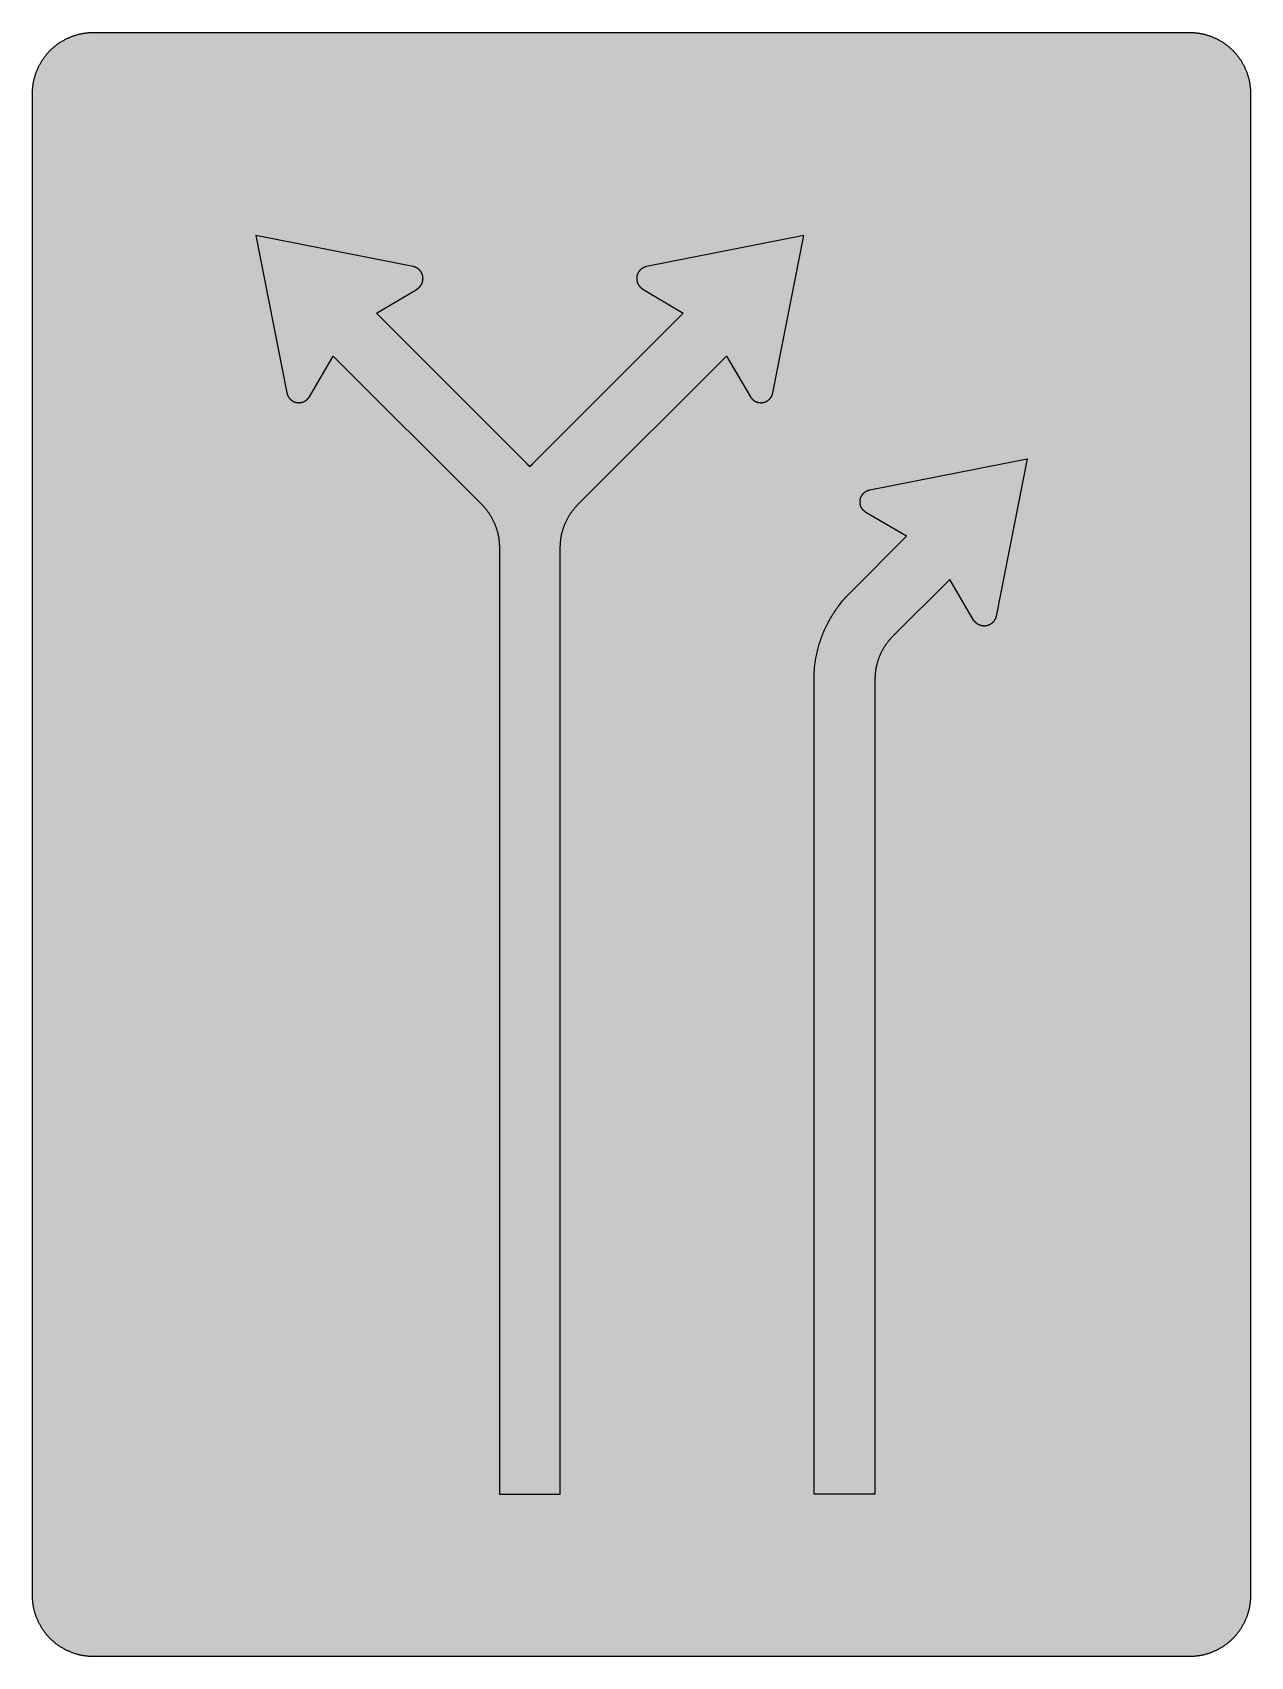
# Model space of a CAD drawing. Header units: millimetres. Extents: x 0 to 423, y 0 to 564.
import ezdxf

# ---------------------------------------------------------------- set-up
doc = ezdxf.new("R2010")
doc.units = ezdxf.units.MM

msp = doc.modelspace()

# ---------------------------------------------------------------- hatches: boundary and pattern name
for color, points in [(254, [(21.2189, 0.0537), (20.955, 0.0533), (20.6934, 0.0584), (20.4292, 0.066), (20.1676, 0.0787), (19.906, 0.094), (19.6469, 0.1118), (19.3853, 0.1321), (19.1262, 0.1549), (18.8671, 0.1829), (18.608, 0.2134), (18.349, 0.2464), (18.0924, 0.2845), (17.8359, 0.3251), (17.5793, 0.3683), (17.3253, 0.414), (17.0688, 0.4623), (16.8148, 0.5156), (16.5633, 0.5715), (16.3093, 0.6299), (16.0579, 0.6909), (15.809, 0.7544), (15.56, 0.823), (15.3111, 0.8941), (15.0622, 0.9677), (14.8158, 1.0439), (14.5694, 1.1227), (14.3256, 1.2065), (14.0818, 1.2903), (13.8379, 1.3792), (13.5966, 1.4707), (13.3579, 1.5672), (13.1191, 1.6637), (12.8803, 1.7628), (12.6441, 1.8669), (12.4079, 1.9736), (12.1742, 2.0803), (11.9405, 2.192), (11.7094, 2.3089), (11.4808, 2.4257), (11.2522, 2.5451), (11.0236, 2.6695), (10.7975, 2.794), (10.574, 2.9235), (10.3505, 3.0556), (10.1295, 3.1877), (9.9111, 3.3249), (9.6926, 3.4646), (9.4742, 3.6068), (9.2608, 3.7541), (9.0475, 3.9014), (8.8341, 4.0513), (8.6258, 4.2037), (8.4176, 4.3612), (8.2118, 4.5187), (8.0061, 4.6812), (7.8029, 4.8438), (7.6022, 5.0114), (7.4041, 5.1816), (7.206, 5.3518), (7.0129, 5.527), (6.8174, 5.7048), (6.6269, 5.8826), (6.4389, 6.0655), (6.2509, 6.2509), (6.0655, 6.4389), (5.8852, 6.6269), (5.7048, 6.8174), (5.527, 7.0104), (5.3518, 7.206), (5.1816, 7.4041), (5.0114, 7.6022), (4.8463, 7.8029), (4.6812, 8.0061), (4.5187, 8.2118), (4.3612, 8.4176), (4.2062, 8.6258), (4.0513, 8.8341), (3.9014, 9.0475), (3.7541, 9.2608), (3.6068, 9.4742), (3.4646, 9.6926), (3.3249, 9.9085), (3.1877, 10.1295), (3.0556, 10.3505), (2.9235, 10.574), (2.794, 10.7975), (2.6695, 11.0236), (2.5451, 11.2522), (2.4257, 11.4808), (2.3063, 11.7094), (2.192, 11.9405), (2.0803, 12.1742), (1.971, 12.4079), (1.8669, 12.6441), (1.7628, 12.8803), (1.6637, 13.1191), (1.5646, 13.3579), (1.4707, 13.5966), (1.3792, 13.8379), (1.2903, 14.0818), (1.2065, 14.3256), (1.1227, 14.5694), (1.0439, 14.8158), (0.9652, 15.0622), (0.8915, 15.3111), (0.823, 15.56), (0.7544, 15.809), (0.6883, 16.0604), (0.6274, 16.3119), (0.569, 16.5633), (0.5131, 16.8148), (0.4623, 17.0688), (0.4115, 17.3253), (0.3658, 17.5793), (0.3226, 17.8359), (0.2819, 18.0924), (0.2464, 18.3515), (0.2134, 18.608), (0.1829, 18.8671), (0.1549, 19.1262), (0.1295, 19.3878), (0.1092, 19.6469), (0.0914, 19.9085), (0.0762, 20.1701), (0.066, 20.4318), (0.0584, 20.6934), (0.0533, 20.955), (0.0508, 21.2192), (0.0522, 543.3314), (0.0533, 543.593), (0.0584, 543.8546), (0.066, 544.1188), (0.0762, 544.3804), (0.0914, 544.642), (0.1092, 544.9011), (0.1295, 545.1627), (0.1549, 545.4218), (0.1829, 545.6809), (0.2134, 545.94), (0.2464, 546.1991), (0.2819, 546.4556), (0.3226, 546.7121), (0.3658, 546.9687), (0.4115, 547.2227), (0.4623, 547.4792), (0.5131, 547.7332), (0.569, 547.9847), (0.6274, 548.2387), (0.6883, 548.4876), (0.7544, 548.7391), (0.823, 548.988), (0.8915, 549.2369), (0.9652, 549.4858), (1.0439, 549.7322), (1.1227, 549.9786), (1.2065, 550.2224), (1.2903, 550.4663), (1.3792, 550.7076), (1.4707, 550.9489), (1.5646, 551.1902), (1.6637, 551.4289), (1.7628, 551.6677), (1.8669, 551.9039), (1.971, 552.1401), (2.0803, 552.3738), (2.192, 552.6049), (2.3063, 552.8386), (2.4257, 553.0672), (2.5451, 553.2958), (2.6695, 553.5244), (2.794, 553.7505), (2.9235, 553.974), (3.0556, 554.1975), (3.1877, 554.4185), (3.3249, 554.6369), (3.4646, 554.8554), (3.6068, 555.0738), (3.7541, 555.2872), (3.9014, 555.5005), (4.0513, 555.7114), (4.2062, 555.9222), (4.3612, 556.1305), (4.5187, 556.3362), (4.6812, 556.5419), (4.8463, 556.7451), (5.0114, 556.9458), (5.1816, 557.1439), (5.3518, 557.342), (5.527, 557.5351), (5.7048, 557.7281), (5.8852, 557.9212), (6.0655, 558.1091), (6.2509, 558.2971), (6.4389, 558.4825), (6.6269, 558.6628), (6.8174, 558.8432), (7.0129, 559.021), (7.206, 559.1937), (7.4041, 559.3664), (7.6022, 559.5366), (7.8029, 559.7017), (8.0061, 559.8668), (8.2118, 560.0268), (8.4176, 560.1868), (8.6258, 560.3418), (8.8341, 560.4967), (9.0475, 560.6466), (9.2608, 560.7939), (9.4742, 560.9387), (9.6926, 561.0835), (9.9111, 561.2232), (10.1295, 561.3603), (10.3505, 561.4924), (10.574, 561.6245), (10.7975, 561.754), (11.0236, 561.8785), (11.2522, 562.0029), (11.4808, 562.1223), (11.7094, 562.2392), (11.9405, 562.356), (12.1742, 562.4678), (12.4079, 562.5744), (12.6441, 562.6811), (12.8803, 562.7853), (13.1191, 562.8843), (13.3579, 562.9834), (13.5966, 563.0774), (13.8379, 563.1688), (14.0818, 563.2577), (14.3256, 563.3415), (14.5694, 563.4253), (14.8158, 563.5041), (15.0622, 563.5803), (15.3111, 563.6539), (15.56, 563.7251), (15.809, 563.7936), (16.0579, 563.8571), (16.3093, 563.9206), (16.5633, 563.9791), (16.8148, 564.0349), (17.0688, 564.0857), (17.3253, 564.1365), (17.5793, 564.1823), (17.8359, 564.2254), (18.0924, 564.2635), (18.349, 564.3016), (18.608, 564.3347), (18.8671, 564.3651), (19.1262, 564.3931), (19.3853, 564.4185), (19.6469, 564.4388), (19.906, 564.4566), (20.1676, 564.4718), (20.4292, 564.482), (20.6934, 564.4896), (20.955, 564.4947), (21.2166, 564.4972), (402.2189, 564.4981), (402.4808, 564.4947), (402.7424, 564.4896), (403.0066, 564.482), (403.2682, 564.4718), (403.5298, 564.4566), (403.7889, 564.4388), (404.0505, 564.4185), (404.3096, 564.3931), (404.5687, 564.3651), (404.8277, 564.3347), (405.0868, 564.3016), (405.3434, 564.2635), (405.5999, 564.2254), (405.8564, 564.1823), (406.113, 564.1365), (406.367, 564.0857), (406.621, 564.0349), (406.875, 563.9791), (407.1264, 563.9206), (407.3779, 563.8571), (407.6268, 563.7936), (407.8783, 563.7251), (408.1272, 563.6539), (408.3736, 563.5803), (408.62, 563.5041), (408.8663, 563.4253), (409.1102, 563.3415), (409.354, 563.2577), (409.5979, 563.1688), (409.8392, 563.0774), (410.0805, 562.9834), (410.3192, 562.8843), (410.5554, 562.7853), (410.7942, 562.6811), (411.0279, 562.5744), (411.2616, 562.4678), (411.4952, 562.356), (411.7264, 562.2392), (411.9575, 562.1223), (412.1861, 562.0029), (412.4122, 561.8785), (412.6382, 561.754), (412.8643, 561.6245), (413.0853, 561.4924), (413.3063, 561.3603), (413.5272, 561.2232), (413.7457, 561.0835), (413.9616, 560.9387), (414.1775, 560.7939), (414.3908, 560.6466), (414.6017, 560.4967), (414.8125, 560.3418), (415.0208, 560.1868), (415.2265, 560.0268), (415.4297, 559.8668), (415.6329, 559.7017), (415.8336, 559.5366), (416.0342, 559.3664), (416.2298, 559.1937), (416.4254, 559.021), (416.6184, 558.8432), (416.8089, 558.6628), (416.9994, 558.4825), (417.1848, 558.2971), (417.3703, 558.1091), (417.5531, 557.9212), (417.7335, 557.7281), (417.9087, 557.5351), (418.084, 557.342), (418.2567, 557.1439), (418.4244, 556.9458), (418.592, 556.7451), (418.7546, 556.5419), (418.9171, 556.3362), (419.0746, 556.1305), (419.2321, 555.9222), (419.3845, 555.7114), (419.5369, 555.5005), (419.6842, 555.2872), (419.829, 555.0738), (419.9712, 554.8554), (420.1109, 554.6369), (420.2481, 554.4185), (420.3827, 554.1975), (420.5148, 553.974), (420.6418, 553.7505), (420.7688, 553.5244), (420.8907, 553.2958), (421.0126, 553.0672), (421.1295, 552.8386), (421.2438, 552.6049), (421.3555, 552.3738), (421.4647, 552.1401), (421.5689, 551.9039), (421.673, 551.6677), (421.7746, 551.4289), (421.8711, 551.1902), (421.9651, 550.9489), (422.0566, 550.7076), (422.1455, 550.4663), (422.2318, 550.2224), (422.3131, 549.9786), (422.3918, 549.7322), (422.4706, 549.4858), (422.5442, 549.2369), (422.6128, 548.988), (422.6814, 548.7391), (422.7449, 548.4876), (422.8084, 548.2387), (422.8668, 547.9847), (422.9227, 547.7332), (422.9735, 547.4792), (423.0243, 547.2227), (423.07, 546.9687), (423.1132, 546.7121), (423.1513, 546.4556), (423.1894, 546.1991), (423.2224, 545.94), (423.2529, 545.6809), (423.2808, 545.4218), (423.3037, 545.1627), (423.3266, 544.9011), (423.3443, 544.642), (423.357, 544.3804), (423.3697, 544.1188), (423.3774, 543.8546), (423.3824, 543.593), (423.385, 543.3314), (423.3855, 21.2203), (423.3824, 20.955), (423.3774, 20.6934), (423.3697, 20.4318), (423.357, 20.1701), (423.3443, 19.9085), (423.3266, 19.6469), (423.3037, 19.3878), (423.2808, 19.1262), (423.2529, 18.8671), (423.2224, 18.608), (423.1894, 18.3515), (423.1513, 18.0924), (423.1132, 17.8359), (423.07, 17.5793), (423.0243, 17.3253), (422.9735, 17.0688), (422.9227, 16.8148), (422.8668, 16.5633), (422.8084, 16.3119), (422.7449, 16.0604), (422.6814, 15.809), (422.6128, 15.56), (422.5442, 15.3111), (422.4706, 15.0622), (422.3918, 14.8158), (422.3131, 14.5694), (422.2318, 14.3256), (422.1455, 14.0818), (422.0566, 13.8379), (421.9651, 13.5966), (421.8711, 13.3579), (421.7746, 13.1191), (421.673, 12.8803), (421.5689, 12.6441), (421.4647, 12.4079), (421.3555, 12.1742), (421.2438, 11.9405), (421.1295, 11.7094), (421.0126, 11.4808), (420.8907, 11.2522), (420.7688, 11.0236), (420.6418, 10.7975), (420.5148, 10.574), (420.3827, 10.3505), (420.2481, 10.1295), (420.1109, 9.9085), (419.9712, 9.6926), (419.829, 9.4742), (419.6842, 9.2608), (419.5369, 9.0475), (419.3845, 8.8341), (419.2321, 8.6258), (419.0746, 8.4176), (418.9171, 8.2118), (418.7546, 8.0061), (418.592, 7.8029), (418.4244, 7.6022), (418.2567, 7.4041), (418.084, 7.206), (417.9087, 7.0104), (417.7335, 6.8174), (417.5531, 6.6269), (417.3703, 6.4389), (417.1848, 6.2509), (416.9994, 6.0655), (416.8089, 5.8826), (416.6184, 5.7048), (416.4254, 5.527), (416.2298, 5.3518), (416.0342, 5.1816), (415.8336, 5.0114), (415.6329, 4.8438), (415.4297, 4.6812), (415.2265, 4.5187), (415.0208, 4.3612), (414.8125, 4.2037), (414.6017, 4.0513), (414.3908, 3.9014), (414.1775, 3.7541), (413.9616, 3.6068), (413.7457, 3.4646), (413.5272, 3.3249), (413.3063, 3.1877), (413.0853, 3.0556), (412.8643, 2.9235), (412.6382, 2.794), (412.4122, 2.6695), (412.1861, 2.5451), (411.9575, 2.4257), (411.7264, 2.3089), (411.4952, 2.192), (411.2616, 2.0803), (411.0279, 1.9736), (410.7942, 1.8669), (410.5554, 1.7628), (410.3192, 1.6637), (410.0805, 1.5672), (409.8392, 1.4707), (409.5979, 1.3792), (409.354, 1.2903), (409.1102, 1.2065), (408.8663, 1.1227), (408.62, 1.0439), (408.3736, 0.9677), (408.1272, 0.8941), (407.8783, 0.823), (407.6268, 0.7544), (407.3779, 0.6909), (407.1264, 0.6299), (406.875, 0.5715), (406.621, 0.5156), (406.367, 0.4623), (406.113, 0.414), (405.8564, 0.3683), (405.5999, 0.3251), (405.3434, 0.2845), (405.0868, 0.2464), (404.8277, 0.2134), (404.5687, 0.1829), (404.3096, 0.1549), (404.0505, 0.1321), (403.7889, 0.1118), (403.5298, 0.094), (403.2682, 0.0787), (403.0066, 0.066), (402.7424, 0.0584), (402.4808, 0.0533), (402.2166, 0.0533)]), (59, [(119.5723, 467.0016), (133.6957, 475.3279), (133.7539, 475.3635), (133.8148, 475.3991), (133.8732, 475.4372), (133.9317, 475.4753), (133.9875, 475.5159), (134.0434, 475.5566), (134.0993, 475.5972), (134.1552, 475.6404), (134.2085, 475.6836), (134.2619, 475.7268), (134.3152, 475.7725), (134.366, 475.8182), (134.4168, 475.8639), (134.4676, 475.9096), (134.5159, 475.9579), (134.5641, 476.0062), (134.6124, 476.057), (134.6581, 476.1052), (134.7038, 476.156), (134.7495, 476.2068), (134.7953, 476.2602), (134.8384, 476.3135), (134.8791, 476.3668), (134.9223, 476.4202), (134.9629, 476.4735), (135.001, 476.5294), (135.0416, 476.5853), (135.0772, 476.6412), (135.1153, 476.6996), (135.1509, 476.7555), (135.1864, 476.8139), (135.2194, 476.8723), (135.255, 476.9333), (135.2855, 476.9917), (135.3185, 477.0526), (135.349, 477.1136), (135.3769, 477.1746), (135.4049, 477.2355), (135.4328, 477.299), (135.4607, 477.3625), (135.4861, 477.4235), (135.509, 477.487), (135.5319, 477.553), (135.5547, 477.6165), (135.5776, 477.6826), (135.5979, 477.7461), (135.6157, 477.8121), (135.6335, 477.8781), (135.6512, 477.9442), (135.6665, 478.0102), (135.6817, 478.0788), (135.697, 478.1448), (135.7097, 478.2134), (135.7224, 478.282), (135.7325, 478.348), (135.7427, 478.4166), (135.7503, 478.4852), (135.7579, 478.5538), (135.763, 478.6249), (135.7681, 478.6935), (135.7732, 478.7621), (135.7757, 478.8332), (135.7782, 478.9018), (135.7782, 478.9729), (135.7782, 479.0669), (135.7732, 479.1608), (135.7681, 479.2548), (135.763, 479.3488), (135.7528, 479.4402), (135.7401, 479.5342), (135.7274, 479.6257), (135.7122, 479.7146), (135.697, 479.806), (135.6766, 479.8949), (135.6563, 479.9838), (135.6335, 480.0727), (135.6081, 480.1616), (135.5827, 480.248), (135.5547, 480.3343), (135.5242, 480.4207), (135.4912, 480.5045), (135.4582, 480.5883), (135.4226, 480.6696), (135.3871, 480.7534), (135.3464, 480.8347), (135.3083, 480.9134), (135.2652, 480.9947), (135.222, 481.0709), (135.1763, 481.1497), (135.1305, 481.2259), (135.0797, 481.2995), (135.0315, 481.3757), (134.9807, 481.4468), (134.9273, 481.5205), (134.8715, 481.5916), (134.8156, 481.6602), (134.7597, 481.7288), (134.6987, 481.7948), (134.6403, 481.8609), (134.5768, 481.9269), (134.5133, 481.9904), (134.4498, 482.0514), (134.3838, 482.1123), (134.3177, 482.1733), (134.2492, 482.2317), (134.178, 482.2876), (134.1095, 482.3435), (134.0358, 482.3968), (133.9621, 482.4476), (133.8885, 482.4984), (133.8123, 482.5492), (133.7361, 482.5949), (133.6573, 482.6406), (133.5786, 482.6864), (133.4999, 482.7295), (133.4186, 482.7702), (133.3348, 482.8108), (133.2509, 482.8464), (133.1671, 482.8845), (133.0833, 482.9175), (132.9969, 482.9505), (132.908, 482.981), (132.8217, 483.0089), (132.7302, 483.0369), (132.6413, 483.0623), (132.5499, 483.0851), (132.4585, 483.108), (132.367, 483.1258), (77.6633, 493.9425), (88.4784, 439.2383), (88.4961, 439.1457), (88.519, 439.0517), (88.5419, 438.9628), (88.5673, 438.8714), (88.5927, 438.7825), (88.6231, 438.6936), (88.6536, 438.6072), (88.6866, 438.5208), (88.7197, 438.437), (88.7552, 438.3507), (88.7933, 438.2694), (88.834, 438.1856), (88.8746, 438.1043), (88.9178, 438.0255), (88.961, 437.9443), (89.0067, 437.8681), (89.0549, 437.7893), (89.1032, 437.7157), (89.154, 437.6395), (89.2073, 437.5658), (89.2607, 437.4947), (89.3166, 437.4236), (89.3724, 437.355), (89.4309, 437.2864), (89.4893, 437.2178), (89.5502, 437.1543), (89.6137, 437.0883), (89.6772, 437.0248), (89.7407, 436.9638), (89.8068, 436.9029), (89.8754, 436.8444), (89.9439, 436.7886), (90.0125, 436.7327), (90.0836, 436.6768), (90.1548, 436.6235), (90.2284, 436.5727), (90.3021, 436.5219), (90.3783, 436.4736), (90.4545, 436.4279), (90.5307, 436.3822), (90.6094, 436.339), (90.6882, 436.2958), (90.7694, 436.2552), (90.8507, 436.2171), (90.932, 436.179), (91.0158, 436.1434), (91.0996, 436.1104), (91.1835, 436.0799), (91.2698, 436.0494), (91.3562, 436.0215), (91.4425, 435.9935), (91.5289, 435.9707), (91.6178, 435.9478), (91.7067, 435.9275), (91.7981, 435.9072), (91.887, 435.8894), (91.9785, 435.8742), (92.0699, 435.8615), (92.1614, 435.8513), (92.2553, 435.8411), (92.3493, 435.8335), (92.4408, 435.8284), (92.5347, 435.8259), (92.6313, 435.8259), (92.6998, 435.8259), (92.771, 435.8284), (92.8395, 435.831), (92.9107, 435.8335), (92.9792, 435.8386), (93.0478, 435.8462), (93.1164, 435.8538), (93.185, 435.8615), (93.2536, 435.8716), (93.3221, 435.8818), (93.3907, 435.8945), (93.4568, 435.9072), (93.5253, 435.9199), (93.5914, 435.9351), (93.66, 435.9529), (93.726, 435.9681), (93.792, 435.9885), (93.8555, 436.0062), (93.9216, 436.0266), (93.9876, 436.0494), (94.0511, 436.0697), (94.1146, 436.0951), (94.1781, 436.118), (94.2416, 436.1434), (94.3051, 436.1713), (94.3661, 436.1967), (94.4296, 436.2272), (94.4905, 436.2552), (94.5515, 436.2856), (94.6099, 436.3161), (94.6709, 436.3491), (94.7293, 436.3822), (94.7877, 436.4177), (94.8461, 436.4507), (94.9046, 436.4888), (94.9604, 436.5244), (95.0189, 436.5625), (95.0747, 436.6006), (95.1281, 436.6412), (95.184, 436.6819), (95.2373, 436.7225), (95.2906, 436.7657), (95.344, 436.8089), (95.3948, 436.8521), (95.4481, 436.8978), (95.4964, 436.9435), (95.5472, 436.9918), (95.598, 437.0375), (95.6462, 437.0857), (95.692, 437.1365), (95.7402, 437.1873), (95.7859, 437.2381), (95.8317, 437.2889), (95.8774, 437.3423), (95.9206, 437.3956), (95.9637, 437.449), (96.0044, 437.5023), (96.0476, 437.5582), (96.0882, 437.6166), (96.1263, 437.6725), (96.1669, 437.7309), (96.2025, 437.7893), (96.2406, 437.8477), (96.2762, 437.9087), (104.6043, 452.0336), (156.1317, 400.5072), (156.3141, 400.3192), (156.497, 400.1287), (156.6774, 399.9382), (156.8552, 399.7452), (157.0279, 399.5496), (157.2006, 399.354), (157.3708, 399.1534), (157.5359, 398.9527), (157.701, 398.7521), (157.861, 398.5463), (158.021, 398.3406), (158.176, 398.1323), (158.3284, 397.9215), (158.4808, 397.7107), (158.6281, 397.4973), (158.7729, 397.2814), (158.9151, 397.0655), (159.0548, 396.8471), (159.192, 396.6286), (159.3266, 396.4076), (159.4587, 396.1841), (159.5857, 395.9606), (159.7127, 395.7345), (159.8346, 395.5059), (159.9565, 395.2773), (160.0733, 395.0487), (160.1876, 394.8151), (160.2994, 394.5839), (160.4086, 394.3502), (160.5153, 394.114), (160.6169, 393.8778), (160.7185, 393.639), (160.815, 393.4003), (160.909, 393.159), (161.0004, 392.9177), (161.0893, 392.6764), (161.1757, 392.4325), (161.257, 392.1887), (161.3383, 391.9423), (161.4145, 391.6959), (161.4881, 391.447), (161.5592, 391.1981), (161.6253, 390.9492), (161.6913, 390.6977), (161.7523, 390.4463), (161.8107, 390.1948), (161.8666, 389.9408), (161.9174, 389.6868), (161.9682, 389.4328), (162.0139, 389.1788), (162.0571, 388.9223), (162.0977, 388.6657), (162.1333, 388.4066), (162.1663, 388.1501), (162.1968, 387.891), (162.2247, 387.6319), (162.2501, 387.3703), (162.2704, 387.1112), (162.2882, 386.8496), (162.3035, 386.588), (162.3136, 386.3264), (162.3212, 386.0648), (162.3263, 385.8031), (162.3289, 385.539), (162.33, 56.4981), (183.4967, 56.4981), (183.4967, 385.5403), (183.4972, 385.8031), (183.5023, 386.0648), (183.5099, 386.3264), (183.5226, 386.588), (183.5353, 386.8496), (183.5531, 387.1112), (183.576, 387.3703), (183.5988, 387.6319), (183.6268, 387.891), (183.6572, 388.1501), (183.6903, 388.4066), (183.7284, 388.6657), (183.7665, 388.9223), (183.8096, 389.1788), (183.8579, 389.4328), (183.9062, 389.6868), (183.9595, 389.9408), (184.0128, 390.1948), (184.0713, 390.4463), (184.1348, 390.6977), (184.1983, 390.9492), (184.2668, 391.1981), (184.338, 391.447), (184.4116, 391.6959), (184.4878, 391.9423), (184.5666, 392.1887), (184.6504, 392.4325), (184.7342, 392.6764), (184.8231, 392.9177), (184.9145, 393.159), (185.0111, 393.4003), (185.1076, 393.639), (185.2066, 393.8778), (185.3108, 394.114), (185.4175, 394.3502), (185.5267, 394.5839), (185.6384, 394.8151), (185.7527, 395.0487), (185.8696, 395.2773), (185.989, 395.5059), (186.1134, 395.7345), (186.2379, 395.9606), (186.3674, 396.1841), (186.4995, 396.4076), (186.6341, 396.6286), (186.7713, 396.8471), (186.911, 397.0655), (187.0532, 397.2814), (187.198, 397.4973), (187.3453, 397.7107), (187.4952, 397.9215), (187.6501, 398.1323), (187.8051, 398.3406), (187.9651, 398.5463), (188.1251, 398.7521), (188.2902, 398.9527), (188.4553, 399.1534), (188.6255, 399.354), (188.7982, 399.5496), (188.9709, 399.7452), (189.1487, 399.9382), (189.3291, 400.1287), (189.5119, 400.3192), (189.6948, 400.5072), (241.2227, 452.0336), (249.5504, 437.9101), (249.5855, 437.8477), (249.621, 437.7893), (249.6591, 437.7309), (249.6998, 437.6725), (249.7379, 437.6166), (249.7785, 437.5582), (249.8217, 437.5023), (249.8623, 437.449), (249.9055, 437.3956), (249.9487, 437.3423), (249.9944, 437.2889), (250.0401, 437.2381), (250.0859, 437.1873), (250.1341, 437.1365), (250.1798, 437.0857), (250.2281, 437.0375), (250.2789, 436.9918), (250.3272, 436.9435), (250.378, 436.8978), (250.4313, 436.8521), (250.4821, 436.8089), (250.5354, 436.7657), (250.5888, 436.7225), (250.6421, 436.6819), (250.698, 436.6412), (250.7513, 436.6006), (250.8072, 436.5625), (250.8631, 436.5244), (250.9215, 436.4888), (250.9799, 436.4507), (251.0384, 436.4177), (251.0968, 436.3822), (251.1552, 436.3491), (251.2136, 436.3161), (251.2746, 436.2856), (251.3355, 436.2552), (251.3965, 436.2272), (251.46, 436.1967), (251.521, 436.1713), (251.5845, 436.1434), (251.648, 436.118), (251.7115, 436.0951), (251.775, 436.0697), (251.8385, 436.0494), (251.9045, 436.0266), (251.968, 436.0062), (252.034, 435.9885), (252.1001, 435.9681), (252.1661, 435.9529), (252.2347, 435.9351), (252.3007, 435.9199), (252.3668, 435.9072), (252.4354, 435.8945), (252.5039, 435.8818), (252.5725, 435.8716), (252.6411, 435.8615), (252.7097, 435.8538), (252.7783, 435.8462), (252.8468, 435.8386), (252.9154, 435.8335), (252.9865, 435.831), (253.0551, 435.8284), (253.1262, 435.8259), (253.1948, 435.8259), (253.2888, 435.8259), (253.3853, 435.8284), (253.4768, 435.8335), (253.5707, 435.8411), (253.6647, 435.8513), (253.7562, 435.8615), (253.8476, 435.8742), (253.939, 435.8894), (254.0279, 435.9072), (254.1194, 435.9275), (254.2083, 435.9478), (254.2946, 435.9707), (254.3835, 435.9935), (254.4699, 436.0215), (254.5563, 436.0494), (254.6426, 436.0799), (254.7264, 436.1104), (254.8103, 436.1434), (254.8941, 436.179), (254.9754, 436.2171), (255.0566, 436.2552), (255.1379, 436.2958), (255.2167, 436.339), (255.2954, 436.3822), (255.3716, 436.4279), (255.4478, 436.4736), (255.524, 436.5219), (255.5977, 436.5727), (255.6713, 436.6235), (255.7424, 436.6768), (255.8136, 436.7327), (255.8821, 436.7886), (255.9507, 436.8444), (256.0193, 436.9029), (256.0853, 436.9638), (256.1488, 437.0248), (256.2123, 437.0883), (256.2758, 437.1543), (256.3368, 437.2178), (256.3952, 437.2864), (256.4536, 437.355), (256.5095, 437.4236), (256.5654, 437.4947), (256.6187, 437.5658), (256.6721, 437.6395), (256.7203, 437.7157), (256.7711, 437.7893), (256.8194, 437.8681), (256.8651, 437.9443), (256.9083, 438.0255), (256.9515, 438.1043), (256.9921, 438.1856), (257.0328, 438.2694), (257.0709, 438.3507), (257.1064, 438.437), (257.1394, 438.5208), (257.1725, 438.6072), (257.2029, 438.6936), (257.2334, 438.7825), (257.2588, 438.8714), (257.2842, 438.9628), (257.3071, 439.0517), (257.3299, 439.1457), (257.3477, 439.2371), (268.1633, 493.9425), (213.4609, 483.1274), (213.3676, 483.108), (213.2762, 483.0851), (213.1847, 483.0623), (213.0933, 483.0369), (213.0044, 483.0089), (212.918, 482.981), (212.8291, 482.9505), (212.7428, 482.9175), (212.659, 482.8845), (212.5751, 482.8464), (212.4913, 482.8108), (212.4075, 482.7702), (212.3262, 482.7295), (212.2475, 482.6864), (212.1687, 482.6406), (212.09, 482.5949), (212.0138, 482.5492), (211.9376, 482.4984), (211.8639, 482.4476), (211.7903, 482.3968), (211.7166, 482.3435), (211.6455, 482.2876), (211.5769, 482.2317), (211.5083, 482.1733), (211.4423, 482.1123), (211.3763, 482.0514), (211.3102, 481.9904), (211.2493, 481.9269), (211.1858, 481.8609), (211.1273, 481.7948), (211.0664, 481.7288), (211.0105, 481.6602), (210.9546, 481.5916), (210.8987, 481.5205), (210.8454, 481.4468), (210.7946, 481.3757), (210.7438, 481.2995), (210.6955, 481.2259), (210.6498, 481.1497), (210.6041, 481.0709), (210.5609, 480.9947), (210.5177, 480.9134), (210.4771, 480.8347), (210.439, 480.7534), (210.4034, 480.6696), (210.3679, 480.5883), (210.3349, 480.5045), (210.3018, 480.4207), (210.2714, 480.3343), (210.2434, 480.248), (210.218, 480.1616), (210.1926, 480.0727), (210.1698, 479.9838), (210.1494, 479.8949), (210.1291, 479.806), (210.1139, 479.7146), (210.0986, 479.6257), (210.0834, 479.5342), (210.0732, 479.4402), (210.0631, 479.3488), (210.058, 479.2548), (210.0529, 479.1608), (210.0478, 479.0669), (210.0478, 478.9729), (210.0478, 478.9018), (210.0504, 478.8332), (210.0529, 478.7621), (210.058, 478.6935), (210.0631, 478.6249), (210.0682, 478.5538), (210.0758, 478.4852), (210.0834, 478.4166), (210.0936, 478.348), (210.1037, 478.282), (210.1164, 478.2134), (210.1291, 478.1448), (210.1444, 478.0788), (210.1571, 478.0102), (210.1748, 477.9442), (210.1926, 477.8781), (210.2104, 477.8121), (210.2282, 477.7461), (210.2485, 477.6826), (210.2714, 477.6165), (210.2942, 477.553), (210.3171, 477.487), (210.3399, 477.4235), (210.3653, 477.3625), (210.3933, 477.299), (210.4212, 477.2355), (210.4492, 477.1746), (210.4771, 477.1136), (210.5076, 477.0526), (210.5406, 476.9917), (210.5711, 476.9333), (210.6041, 476.8723), (210.6397, 476.8139), (210.6752, 476.7555), (210.7108, 476.6996), (210.7463, 476.6412), (210.7844, 476.5853), (210.8251, 476.5294), (210.8632, 476.4735), (210.9038, 476.4202), (210.947, 476.3668), (210.9876, 476.3135), (211.0308, 476.2602), (211.0765, 476.2068), (211.1197, 476.156), (211.1654, 476.1052), (211.2137, 476.057), (211.262, 476.0062), (211.3102, 475.9579), (211.3585, 475.9096), (211.4093, 475.8639), (211.4601, 475.8182), (211.5109, 475.7725), (211.5642, 475.7268), (211.6176, 475.6836), (211.6709, 475.6404), (211.7268, 475.5972), (211.7801, 475.5566), (211.8385, 475.5159), (211.8944, 475.4753), (211.9528, 475.4372), (212.0113, 475.3991), (212.0697, 475.3635), (212.1306, 475.3254), (226.2558, 467.0016), (174.7298, 415.4742), (174.6987, 415.4424), (174.6707, 415.4145), (174.6402, 415.384), (174.6123, 415.356), (174.5818, 415.3256), (174.5539, 415.2976), (174.5234, 415.2671), (174.4955, 415.2367), (174.465, 415.2087), (174.437, 415.1782), (174.4066, 415.1503), (174.3786, 415.1198), (174.3507, 415.0893), (174.3202, 415.0614), (174.2923, 415.0309), (174.2643, 415.0004), (174.2338, 414.97), (174.2059, 414.942), (174.1754, 414.9115), (174.1475, 414.8811), (174.1195, 414.8506), (174.0916, 414.8226), (174.0611, 414.7922), (174.0332, 414.7617), (174.0052, 414.7312), (173.9773, 414.7007), (173.9468, 414.6728), (173.9189, 414.6423), (173.8909, 414.6118), (173.863, 414.5813), (173.8325, 414.5509), (173.8046, 414.5204), (173.7766, 414.4899), (173.7487, 414.462), (173.7208, 414.4315), (173.6928, 414.401), (173.6649, 414.3705), (173.6344, 414.34), (173.6065, 414.3096), (173.5785, 414.2791), (173.5506, 414.2486), (173.5226, 414.2181), (173.4947, 414.1876), (173.4668, 414.1572), (173.4388, 414.1267), (173.4109, 414.0962), (173.3829, 414.0657), (173.355, 414.0352), (173.3271, 414.0048), (173.2991, 413.9743), (173.2712, 413.9413), (173.2432, 413.9108), (173.2153, 413.8803), (173.1874, 413.8498), (173.1594, 413.8193), (173.1315, 413.7889), (173.1061, 413.7584), (173.0781, 413.7279), (173.0502, 413.6949), (173.0223, 413.6644), (172.9943, 413.6339), (172.9664, 413.6034), (172.9384, 413.573), (172.913, 413.5399), (172.8851, 413.573), (172.8572, 413.6034), (172.8292, 413.6339), (172.8013, 413.6644), (172.7759, 413.6949), (172.7479, 413.7279), (172.72, 413.7584), (172.6921, 413.7889), (172.6641, 413.8193), (172.6362, 413.8498), (172.6082, 413.8803), (172.5803, 413.9108), (172.5524, 413.9413), (172.5244, 413.9743), (172.4965, 414.0048), (172.4685, 414.0352), (172.4431, 414.0657), (172.4152, 414.0962), (172.3873, 414.1267), (172.3568, 414.1572), (172.3288, 414.1876), (172.3009, 414.2181), (172.273, 414.2486), (172.245, 414.2791), (172.2171, 414.3096), (172.1891, 414.34), (172.1612, 414.3705), (172.1333, 414.401), (172.1053, 414.4315), (172.0774, 414.462), (172.0469, 414.4899), (172.019, 414.5204), (171.991, 414.5509), (171.9631, 414.5813), (171.9351, 414.6118), (171.9072, 414.6423), (171.8767, 414.6728), (171.8488, 414.7007), (171.8208, 414.7312), (171.7929, 414.7617), (171.7624, 414.7922), (171.7345, 414.8226), (171.7065, 414.8506), (171.6761, 414.8811), (171.6481, 414.9115), (171.6202, 414.942), (171.5897, 414.97), (171.5618, 415.0004), (171.5338, 415.0309), (171.5033, 415.0614), (171.4754, 415.0893), (171.4475, 415.1198), (171.417, 415.1503), (171.389, 415.1782), (171.3586, 415.2087), (171.3306, 415.2367), (171.3027, 415.2671), (171.2722, 415.2976), (171.2443, 415.3256), (171.2138, 415.356), (171.1858, 415.384), (171.1554, 415.4145), (171.1274, 415.4424), (171.0969, 415.4729)]), (59, [(303.8669, 389.3905), (289.7434, 397.7167), (289.6819, 397.7513), (289.6235, 397.7894), (289.5651, 397.8275), (289.5067, 397.8656), (289.4482, 397.9062), (289.3924, 397.9443), (289.3365, 397.9875), (289.2831, 398.0282), (289.2273, 398.0713), (289.1739, 398.1171), (289.1231, 398.1602), (289.0698, 398.206), (289.019, 398.2517), (288.9707, 398.2999), (288.9199, 398.3482), (288.8717, 398.3965), (288.8234, 398.4447), (288.7777, 398.4955), (288.732, 398.5463), (288.6862, 398.5971), (288.6431, 398.6479), (288.5999, 398.7013), (288.5567, 398.7546), (288.5161, 398.8079), (288.4754, 398.8638), (288.4348, 398.9172), (288.3967, 398.973), (288.3586, 399.0315), (288.3205, 399.0873), (288.2849, 399.1458), (288.2494, 399.2042), (288.2163, 399.2626), (288.1833, 399.321), (288.1503, 399.382), (288.1198, 399.4404), (288.0893, 399.5014), (288.0589, 399.5649), (288.0309, 399.6258), (288.003, 399.6868), (287.9776, 399.7503), (287.9522, 399.8138), (287.9268, 399.8773), (287.9039, 399.9408), (287.8811, 400.0043), (287.8607, 400.0703), (287.8404, 400.1364), (287.8201, 400.2024), (287.8023, 400.2659), (287.7845, 400.3345), (287.7693, 400.4005), (287.7541, 400.4666), (287.7414, 400.5351), (287.7287, 400.6012), (287.716, 400.6698), (287.7058, 400.7383), (287.6956, 400.8069), (287.6855, 400.8755), (287.6804, 400.9441), (287.6728, 401.0127), (287.6677, 401.0812), (287.6626, 401.1524), (287.6601, 401.2209), (287.6601, 401.2921), (287.6575, 401.3606), (287.6601, 401.4572), (287.6626, 401.5511), (287.6677, 401.6451), (287.6753, 401.7366), (287.6855, 401.8305), (287.6956, 401.922), (287.7083, 402.0134), (287.7236, 402.1049), (287.7414, 402.1938), (287.7591, 402.2852), (287.782, 402.3741), (287.8049, 402.463), (287.8277, 402.5494), (287.8557, 402.6357), (287.8836, 402.7221), (287.9141, 402.8084), (287.9446, 402.8923), (287.9776, 402.9761), (288.0131, 403.0599), (288.0512, 403.1412), (288.0893, 403.2225), (288.13, 403.3037), (288.1706, 403.3825), (288.2163, 403.4612), (288.2595, 403.5374), (288.3078, 403.6136), (288.356, 403.6898), (288.4068, 403.7635), (288.4576, 403.8371), (288.511, 403.9083), (288.5643, 403.9794), (288.6202, 404.0505), (288.6786, 404.1191), (288.737, 404.1851), (288.798, 404.2512), (288.859, 404.3172), (288.9225, 404.3807), (288.986, 404.4417), (289.052, 404.5026), (289.1206, 404.561), (289.1892, 404.6195), (289.2577, 404.6779), (289.3289, 404.7312), (289.4, 404.7846), (289.4736, 404.8379), (289.5473, 404.8887), (289.6235, 404.937), (289.7022, 404.9852), (289.7784, 405.0309), (289.8572, 405.0767), (289.9385, 405.1173), (290.0197, 405.1605), (290.101, 405.1986), (290.1848, 405.2367), (290.2687, 405.2722), (290.355, 405.3078), (290.4414, 405.3408), (290.5277, 405.3713), (290.6166, 405.3992), (290.7055, 405.4272), (290.7944, 405.45), (290.8859, 405.4754), (290.9773, 405.4958), (291.0713, 405.5161), (345.7744, 416.3314), (334.9611, 361.6286), (334.9396, 361.536), (334.9193, 361.442), (334.8965, 361.3531), (334.8711, 361.2617), (334.8431, 361.1728), (334.8152, 361.0839), (334.7847, 360.9975), (334.7517, 360.9111), (334.7161, 360.8248), (334.6806, 360.741), (334.6425, 360.6571), (334.6044, 360.5759), (334.5637, 360.4946), (334.5205, 360.4133), (334.4748, 360.3346), (334.4291, 360.2584), (334.3808, 360.1796), (334.3326, 360.106), (334.2818, 360.0298), (334.2284, 359.9561), (334.1751, 359.885), (334.1218, 359.8139), (334.0633, 359.7453), (334.0049, 359.6767), (333.9465, 359.6081), (333.8855, 359.5421), (333.8246, 359.4786), (333.7611, 359.4151), (333.695, 359.3541), (333.629, 359.2932), (333.563, 359.2347), (333.4944, 359.1763), (333.4233, 359.1204), (333.3547, 359.0671), (333.281, 359.0138), (333.2074, 358.963), (333.1337, 358.9122), (333.06, 358.8639), (332.9838, 358.8156), (332.9051, 358.7699), (332.8264, 358.7267), (332.7476, 358.6861), (332.6689, 358.6455), (332.5876, 358.6074), (332.5038, 358.5693), (332.4225, 358.5337), (332.3387, 358.5007), (332.2523, 358.4677), (332.1685, 358.4372), (332.0821, 358.4092), (331.9958, 358.3838), (331.9069, 358.3584), (331.818, 358.3356), (331.7291, 358.3153), (331.6402, 358.2975), (331.5487, 358.2797), (331.4573, 358.2645), (331.3659, 358.2518), (331.2744, 358.2391), (331.183, 358.2314), (331.089, 358.2238), (330.995, 358.2187), (330.901, 358.2137), (330.8071, 358.2137), (330.7359, 358.2137), (330.6674, 358.2162), (330.5962, 358.2187), (330.5277, 358.2238), (330.4565, 358.2289), (330.388, 358.234), (330.3194, 358.2416), (330.2508, 358.2492), (330.1822, 358.2594), (330.1136, 358.2695), (330.0476, 358.2822), (329.979, 358.2949), (329.913, 358.3102), (329.8444, 358.3254), (329.7784, 358.3407), (329.7123, 358.3584), (329.6463, 358.3762), (329.5802, 358.3965), (329.5142, 358.4169), (329.4507, 358.4372), (329.3847, 358.46), (329.3212, 358.4829), (329.2577, 358.5083), (329.1942, 358.5337), (329.1332, 358.5591), (329.0697, 358.587), (329.0087, 358.615), (328.9478, 358.6455), (328.8868, 358.6734), (328.8259, 358.7064), (328.7674, 358.7394), (328.7065, 358.7725), (328.6481, 358.8055), (328.5896, 358.841), (328.5312, 358.8766), (328.4753, 358.9147), (328.4195, 358.9528), (328.3636, 358.9909), (328.3077, 359.029), (328.2544, 359.0696), (328.1985, 359.1128), (328.1451, 359.156), (328.0943, 359.1992), (328.041, 359.2424), (327.9902, 359.2881), (327.9394, 359.3338), (327.8886, 359.3795), (327.8403, 359.4278), (327.7921, 359.476), (327.7438, 359.5243), (327.6981, 359.5751), (327.6498, 359.6259), (327.6067, 359.6767), (327.5609, 359.73), (327.5178, 359.7834), (327.4746, 359.8367), (327.4314, 359.8926), (327.3908, 359.9485), (327.3501, 360.0044), (327.3095, 360.0628), (327.2714, 360.1187), (327.2333, 360.1771), (327.1952, 360.238), (327.1596, 360.299), (318.8339, 374.4225), (299.0578, 354.6461), (298.8716, 354.457), (298.6888, 354.269), (298.511, 354.0785), (298.3332, 353.8855), (298.1579, 353.6899), (297.9877, 353.4918), (297.8175, 353.2937), (297.6499, 353.093), (297.4873, 352.8898), (297.3248, 352.6841), (297.1673, 352.4783), (297.0098, 352.2701), (296.8574, 352.0618), (296.7076, 351.8484), (296.5577, 351.6351), (296.4129, 351.4217), (296.2707, 351.2058), (296.131, 350.9874), (295.9938, 350.7664), (295.8592, 350.5454), (295.7297, 350.3219), (295.6001, 350.0984), (295.4731, 349.8723), (295.3512, 349.6462), (295.2293, 349.4176), (295.1124, 349.1865), (294.9981, 348.9554), (294.8864, 348.7217), (294.7772, 348.488), (294.6705, 348.2518), (294.5689, 348.0156), (294.4673, 347.7793), (294.3708, 347.538), (294.2768, 347.2993), (294.1853, 347.058), (294.0964, 346.8141), (294.0101, 346.5703), (293.9288, 346.3265), (293.8475, 346.0801), (293.7713, 345.8337), (293.6977, 345.5873), (293.6265, 345.3384), (293.5605, 345.0869), (293.4945, 344.838), (293.4335, 344.5866), (293.3751, 344.3351), (293.3192, 344.0811), (293.2684, 343.8271), (293.2176, 343.5731), (293.1719, 343.3166), (293.1287, 343.06), (293.0881, 342.8035), (293.0525, 342.5469), (293.0169, 342.2879), (292.9865, 342.0288), (292.9611, 341.7697), (292.9357, 341.5106), (292.9153, 341.249), (292.8976, 340.9899), (292.8823, 340.7283), (292.8722, 340.4667), (292.862, 340.2025), (292.8569, 339.9409), (292.8569, 339.6767), (292.8578, 56.4981), (271.6911, 56.4981), (271.6911, 339.6792), (271.6936, 340.2051), (271.7038, 340.7283), (271.719, 341.2541), (271.7419, 341.7773), (271.7698, 342.3006), (271.8054, 342.8213), (271.8486, 343.342), (271.8968, 343.8627), (271.9527, 344.3808), (272.0137, 344.899), (272.0797, 345.4146), (272.1534, 345.9302), (272.2347, 346.4433), (272.321, 346.9564), (272.4125, 347.4669), (272.5115, 347.9749), (272.6157, 348.4829), (272.7274, 348.9884), (272.8443, 349.4938), (272.9662, 349.9968), (273.0957, 350.4971), (273.2303, 350.9975), (273.3726, 351.4954), (273.5199, 351.9907), (273.6723, 352.4834), (273.8323, 352.9762), (273.9974, 353.4639), (274.1701, 353.9515), (274.3454, 354.4367), (274.5283, 354.9193), (274.7188, 355.3993), (274.9118, 355.8794), (275.1125, 356.3544), (275.3182, 356.8268), (275.5316, 357.2993), (275.75, 357.7666), (275.9735, 358.2314), (276.2021, 358.6937), (276.4358, 359.156), (276.6771, 359.6132), (276.9235, 360.0679), (277.175, 360.5174), (277.434, 360.967), (277.6957, 361.4141), (277.9649, 361.856), (278.2392, 362.2954), (278.5186, 362.7323), (278.8031, 363.1641), (279.0927, 363.5934), (279.3898, 364.0201), (279.6896, 364.4443), (279.9969, 364.8634), (280.3093, 365.2799), (280.6268, 365.6914), (280.9494, 366.1004), (281.2771, 366.5068), (281.6098, 366.9081), (281.9502, 367.3069), (282.2931, 367.7006), (282.641, 368.0917), (282.9966, 368.4778), (283.3548, 368.8588), (283.7205, 369.2373), (284.0888, 369.6106)])]:
    msp.add_hatch(color=color).paths.add_polyline_path(points)
h = msp.add_hatch(color=59)
h.paths.add_polyline_path([(21.2189, 5.3453), (21.021, 5.3442), (20.8229, 5.3492), (20.6273, 5.3543), (20.4318, 5.3645), (20.2336, 5.3746), (20.0381, 5.3873), (19.8425, 5.4026), (19.6494, 5.4229), (19.4539, 5.4432), (19.2608, 5.4661), (19.0678, 5.4915), (18.8747, 5.5169), (18.6817, 5.5474), (18.4887, 5.5804), (18.2982, 5.6159), (18.1077, 5.6515), (17.9172, 5.6921), (17.7267, 5.7328), (17.5362, 5.776), (17.3482, 5.8217), (17.1602, 5.8699), (16.9723, 5.9207), (16.7869, 5.9741), (16.6014, 6.03), (16.416, 6.0884), (16.2306, 6.1468), (16.0477, 6.2103), (15.8648, 6.2738), (15.6845, 6.3398), (15.5016, 6.4084), (15.3213, 6.4795), (15.1435, 6.5532), (14.9657, 6.6269), (14.7879, 6.7056), (14.6101, 6.7843), (14.4348, 6.8656), (14.2596, 6.9494), (14.0868, 7.0358), (13.9141, 7.1247), (13.7439, 7.2136), (13.5712, 7.305), (13.4036, 7.4016), (13.2359, 7.4981), (13.0683, 7.5946), (12.9007, 7.6962), (12.7356, 7.7978), (12.573, 7.9045), (12.4104, 8.0112), (12.2504, 8.1204), (12.0904, 8.2296), (11.9304, 8.3439), (11.7729, 8.4582), (11.618, 8.575), (11.463, 8.6944), (11.3081, 8.8163), (11.1582, 8.9383), (11.0058, 9.0627), (10.856, 9.1897), (10.7086, 9.3193), (10.5639, 9.4513), (10.4191, 9.5834), (10.2743, 9.718), (10.1321, 9.8552), (9.9924, 9.9924), (9.8527, 10.1346), (9.718, 10.2743), (9.5834, 10.4191), (9.4488, 10.5639), (9.3193, 10.7112), (9.1897, 10.8585), (9.0627, 11.0058), (8.9383, 11.1582), (8.8138, 11.3106), (8.6944, 11.463), (8.575, 11.618), (8.4582, 11.7729), (8.3439, 11.9304), (8.2296, 12.0904), (8.1178, 12.2504), (8.0112, 12.4104), (7.9019, 12.573), (7.7978, 12.7381), (7.6962, 12.9007), (7.5946, 13.0683), (7.4955, 13.2359), (7.399, 13.4036), (7.305, 13.5712), (7.2136, 13.7439), (7.1222, 13.9141), (7.0358, 14.0868), (6.9494, 14.2596), (6.8656, 14.4348), (6.7843, 14.6101), (6.7031, 14.7879), (6.6269, 14.9657), (6.5507, 15.1435), (6.477, 15.3213), (6.4084, 15.5016), (6.3398, 15.6845), (6.2713, 15.8648), (6.2078, 16.0477), (6.1468, 16.2331), (6.0858, 16.416), (6.03, 16.6014), (5.9741, 16.7869), (5.9207, 16.9748), (5.8699, 17.1602), (5.8217, 17.3482), (5.776, 17.5362), (5.7302, 17.7267), (5.6896, 17.9172), (5.6515, 18.1077), (5.6134, 18.2982), (5.5778, 18.4887), (5.5474, 18.6817), (5.5169, 18.8747), (5.4889, 19.0678), (5.4635, 19.2608), (5.4407, 19.4539), (5.4204, 19.6494), (5.4026, 19.845), (5.3873, 20.0406), (5.3721, 20.2362), (5.3619, 20.4318), (5.3543, 20.6273), (5.3467, 20.8255), (5.3442, 21.021), (5.3416, 21.2192), (5.3439, 543.3314), (5.3442, 543.527), (5.3467, 543.7251), (5.3543, 543.9207), (5.3619, 544.1163), (5.3721, 544.3144), (5.3873, 544.51), (5.4026, 544.703), (5.4204, 544.8986), (5.4407, 545.0942), (5.4635, 545.2872), (5.4889, 545.4802), (5.5169, 545.6733), (5.5474, 545.8663), (5.5778, 546.0594), (5.6134, 546.2499), (5.6515, 546.4404), (5.6896, 546.6309), (5.7302, 546.8214), (5.776, 547.0119), (5.8217, 547.1998), (5.8699, 547.3878), (5.9207, 547.5732), (5.9741, 547.7612), (6.03, 547.9466), (6.0858, 548.132), (6.1468, 548.3149), (6.2078, 548.5003), (6.2713, 548.6832), (6.3398, 548.8635), (6.4084, 549.0464), (6.477, 549.2242), (6.5507, 549.4045), (6.6269, 549.5823), (6.7031, 549.7601), (6.7843, 549.9379), (6.8656, 550.1132), (6.9494, 550.2885), (7.0358, 550.4612), (7.1222, 550.6339), (7.2136, 550.8041), (7.305, 550.9743), (7.399, 551.1444), (7.4955, 551.3121), (7.5946, 551.4797), (7.6962, 551.6474), (7.7978, 551.8099), (7.9019, 551.975), (8.0112, 552.1376), (8.1178, 552.2976), (8.2296, 552.4576), (8.3439, 552.6176), (8.4582, 552.7751), (8.575, 552.9301), (8.6944, 553.085), (8.8138, 553.2399), (8.9383, 553.3898), (9.0627, 553.5422), (9.1897, 553.6895), (9.3193, 553.8394), (9.4488, 553.9842), (9.5834, 554.1289), (9.718, 554.2737), (9.8527, 554.416), (9.9924, 554.5557), (10.1321, 554.6954), (10.2743, 554.83), (10.4191, 554.9646), (10.5639, 555.0992), (10.7086, 555.2288), (10.856, 555.3583), (11.0058, 555.4853), (11.1582, 555.6098), (11.3081, 555.7317), (11.463, 555.8536), (11.618, 555.973), (11.7729, 556.0898), (11.9304, 556.2041), (12.0904, 556.3184), (12.2504, 556.4276), (12.4104, 556.5369), (12.573, 556.6435), (12.7356, 556.7502), (12.9007, 556.8518), (13.0683, 556.9534), (13.2359, 557.0525), (13.4036, 557.149), (13.5712, 557.243), (13.7439, 557.3344), (13.9141, 557.4259), (14.0868, 557.5122), (14.2596, 557.5986), (14.4348, 557.6824), (14.6101, 557.7637), (14.7879, 557.845), (14.9657, 557.9212), (15.1435, 557.9974), (15.3213, 558.0685), (15.5016, 558.1396), (15.6845, 558.2082), (15.8648, 558.2742), (16.0477, 558.3403), (16.2306, 558.4012), (16.416, 558.4622), (16.6014, 558.5181), (16.7869, 558.5739), (16.9723, 558.6273), (17.1602, 558.6781), (17.3482, 558.7263), (17.5362, 558.7721), (17.7267, 558.8152), (17.9172, 558.8584), (18.1077, 558.8965), (18.2982, 558.9346), (18.4887, 558.9676), (18.6817, 559.0007), (18.8747, 559.0311), (19.0678, 559.0591), (19.2608, 559.0845), (19.4539, 559.1073), (19.6494, 559.1277), (19.8425, 559.1454), (20.0381, 559.1607), (20.2336, 559.1759), (20.4318, 559.1861), (20.6273, 559.1937), (20.8229, 559.2013), (21.021, 559.2039), (21.2166, 559.2064), (402.2189, 559.2064), (402.4147, 559.2039), (402.6129, 559.2013), (402.8084, 559.1937), (403.004, 559.1861), (403.2021, 559.1759), (403.3977, 559.1607), (403.5933, 559.1454), (403.7863, 559.1277), (403.9819, 559.1073), (404.175, 559.0845), (404.368, 559.0591), (404.5636, 559.0311), (404.7541, 559.0007), (404.9471, 558.9676), (405.1376, 558.9346), (405.3307, 558.8965), (405.5212, 558.8584), (405.7091, 558.8152), (405.8996, 558.7721), (406.0876, 558.7263), (406.2755, 558.6781), (406.4635, 558.6273), (406.6489, 558.5739), (406.8343, 558.5181), (407.0198, 558.4622), (407.2052, 558.4012), (407.3881, 558.3403), (407.5709, 558.2742), (407.7538, 558.2082), (407.9342, 558.1396), (408.1145, 558.0685), (408.2923, 557.9974), (408.4726, 557.9212), (408.6504, 557.845), (408.8257, 557.7637), (409.001, 557.6824), (409.1762, 557.5986), (409.3489, 557.5122), (409.5217, 557.4259), (409.6944, 557.3344), (409.8646, 557.243), (410.0347, 557.149), (410.2024, 557.0525), (410.37, 556.9534), (410.5351, 556.8518), (410.7002, 556.7502), (410.8628, 556.6435), (411.0253, 556.5369), (411.1879, 556.4276), (411.3479, 556.3184), (411.5054, 556.2041), (411.6629, 556.0898), (411.8178, 555.973), (411.9728, 555.8536), (412.1277, 555.7317), (412.2801, 555.6098), (412.43, 555.4853), (412.5798, 555.3583), (412.7271, 555.2288), (412.8719, 555.0992), (413.0167, 554.9646), (413.1615, 554.83), (413.3037, 554.6954), (413.4434, 554.5557), (413.5831, 554.416), (413.7177, 554.2737), (413.8524, 554.1289), (413.987, 553.9842), (414.1165, 553.8394), (414.2461, 553.6895), (414.3731, 553.5422), (414.4975, 553.3898), (414.622, 553.2399), (414.7414, 553.085), (414.8607, 552.9301), (414.9776, 552.7751), (415.0944, 552.6176), (415.2062, 552.4576), (415.3179, 552.2976), (415.4272, 552.1376), (415.5338, 551.975), (415.638, 551.8099), (415.7396, 551.6474), (415.8412, 551.4797), (415.9402, 551.3121), (416.0368, 551.1444), (416.1307, 550.9743), (416.2222, 550.8041), (416.3136, 550.6339), (416.4025, 550.4612), (416.4863, 550.2885), (416.5702, 550.1132), (416.6514, 549.9379), (416.7327, 549.7601), (416.8089, 549.5823), (416.8851, 549.4045), (416.9588, 549.2242), (417.0274, 549.0464), (417.0959, 548.8635), (417.1645, 548.6832), (417.228, 548.5003), (417.289, 548.3149), (417.3499, 548.132), (417.4058, 547.9466), (417.4617, 547.7612), (417.515, 547.5732), (417.5658, 547.3878), (417.6141, 547.1998), (417.6598, 547.0119), (417.703, 546.8214), (417.7462, 546.6309), (417.7843, 546.4404), (417.8224, 546.2499), (417.8554, 546.0594), (417.8884, 545.8663), (417.9189, 545.6733), (417.9468, 545.4802), (417.9722, 545.2872), (417.9951, 545.0942), (418.0154, 544.8986), (418.0332, 544.703), (418.0484, 544.51), (418.0611, 544.3144), (418.0738, 544.1163), (418.0815, 543.9207), (418.0865, 543.7251), (418.0916, 543.527), (418.0916, 543.3314), (418.0939, 21.2203), (418.0916, 21.021), (418.0865, 20.8255), (418.0815, 20.6273), (418.0738, 20.4318), (418.0611, 20.2362), (418.0484, 20.0406), (418.0332, 19.845), (418.0154, 19.6494), (417.9951, 19.4539), (417.9722, 19.2608), (417.9468, 19.0678), (417.9189, 18.8747), (417.8884, 18.6817), (417.8554, 18.4887), (417.8224, 18.2982), (417.7843, 18.1077), (417.7462, 17.9172), (417.703, 17.7267), (417.6598, 17.5362), (417.6141, 17.3482), (417.5658, 17.1602), (417.515, 16.9748), (417.4617, 16.7869), (417.4058, 16.6014), (417.3499, 16.416), (417.289, 16.2331), (417.228, 16.0477), (417.1645, 15.8648), (417.0959, 15.6845), (417.0274, 15.5016), (416.9588, 15.3213), (416.8851, 15.1435), (416.8089, 14.9657), (416.7327, 14.7879), (416.6514, 14.6101), (416.5702, 14.4348), (416.4863, 14.2596), (416.4025, 14.0868), (416.3136, 13.9141), (416.2222, 13.7439), (416.1307, 13.5712), (416.0368, 13.4036), (415.9402, 13.2359), (415.8412, 13.0683), (415.7396, 12.9007), (415.638, 12.7381), (415.5338, 12.573), (415.4272, 12.4104), (415.3179, 12.2504), (415.2062, 12.0904), (415.0944, 11.9304), (414.9776, 11.7729), (414.8607, 11.618), (414.7414, 11.463), (414.622, 11.3106), (414.4975, 11.1582), (414.3731, 11.0058), (414.2461, 10.8585), (414.1165, 10.7112), (413.987, 10.5639), (413.8524, 10.4191), (413.7177, 10.2743), (413.5831, 10.1346), (413.4434, 9.9924), (413.3037, 9.8552), (413.1615, 9.718), (413.0167, 9.5834), (412.8719, 9.4513), (412.7271, 9.3193), (412.5798, 9.1897), (412.43, 9.0627), (412.2801, 8.9383), (412.1277, 8.8163), (411.9728, 8.6944), (411.8178, 8.575), (411.6629, 8.4582), (411.5054, 8.3439), (411.3479, 8.2296), (411.1879, 8.1204), (411.0253, 8.0112), (410.8628, 7.9045), (410.7002, 7.7978), (410.5351, 7.6962), (410.37, 7.5946), (410.2024, 7.4981), (410.0347, 7.4016), (409.8646, 7.305), (409.6944, 7.2136), (409.5217, 7.1247), (409.3489, 7.0358), (409.1762, 6.9494), (409.001, 6.8656), (408.8257, 6.7843), (408.6504, 6.7056), (408.4726, 6.6269), (408.2923, 6.5532), (408.1145, 6.4795), (407.9342, 6.4084), (407.7538, 6.3398), (407.5709, 6.2738), (407.3881, 6.2103), (407.2052, 6.1468), (407.0198, 6.0884), (406.8343, 6.03), (406.6489, 5.9741), (406.4635, 5.9207), (406.2755, 5.8699), (406.0876, 5.8217), (405.8996, 5.776), (405.7091, 5.7328), (405.5212, 5.6921), (405.3307, 5.6515), (405.1376, 5.6159), (404.9471, 5.5804), (404.7541, 5.5474), (404.5636, 5.5169), (404.368, 5.4915), (404.175, 5.4661), (403.9819, 5.4432), (403.7863, 5.4229), (403.5933, 5.4026), (403.3977, 5.3873), (403.2021, 5.3746), (403.004, 5.3645), (402.8084, 5.3543), (402.6129, 5.3492), (402.4147, 5.3442), (402.2166, 5.3442)])
h.paths.add_polyline_path([(21.2189, 12.4009), (20.9906, 12.4028), (20.7645, 12.4104), (20.5384, 12.4257), (20.3149, 12.446), (20.0939, 12.4714), (19.8755, 12.5019), (19.6571, 12.5374), (19.4412, 12.5781), (19.2253, 12.6263), (19.0144, 12.6771), (18.8036, 12.733), (18.5953, 12.7965), (18.3896, 12.8626), (18.1864, 12.9337), (17.9832, 13.0124), (17.7851, 13.0937), (17.5895, 13.1775), (17.3939, 13.269), (17.2034, 13.3655), (17.0155, 13.4645), (16.8275, 13.5687), (16.6446, 13.6754), (16.4643, 13.7897), (16.2865, 13.9065), (16.1138, 14.0259), (15.941, 14.1503), (15.7734, 14.2799), (15.6083, 14.4145), (15.4457, 14.5491), (15.2883, 14.6914), (15.1333, 14.8336), (14.9809, 14.9835), (14.8336, 15.1333), (14.6888, 15.2883), (14.5491, 15.4483), (14.412, 15.6083), (14.2799, 15.7734), (14.1503, 15.941), (14.0259, 16.1138), (13.904, 16.2865), (13.7871, 16.4643), (13.6754, 16.6446), (13.5661, 16.83), (13.462, 17.0155), (13.3629, 17.2034), (13.269, 17.3939), (13.1775, 17.5895), (13.0912, 17.7851), (13.0099, 17.9857), (12.9337, 18.1864), (12.8626, 18.3896), (12.794, 18.5953), (12.733, 18.8036), (12.6771, 19.0144), (12.6238, 19.2278), (12.5781, 19.4412), (12.5349, 19.6571), (12.4993, 19.8755), (12.4689, 20.0965), (12.4435, 20.3175), (12.4231, 20.541), (12.4104, 20.7645), (12.4003, 20.9906), (12.3977, 21.2192), (12.3994, 543.3314), (12.4003, 543.5575), (12.4104, 543.7835), (12.4231, 544.0096), (12.4435, 544.2306), (12.4689, 544.4541), (12.4993, 544.6725), (12.5349, 544.891), (12.5781, 545.1069), (12.6238, 545.3228), (12.6771, 545.5336), (12.733, 545.7444), (12.794, 545.9527), (12.8626, 546.1584), (12.9337, 546.3616), (13.0099, 546.5648), (13.0912, 546.7629), (13.1775, 546.9585), (13.269, 547.1541), (13.3629, 547.3446), (13.462, 547.5326), (13.5661, 547.7205), (13.6754, 547.9034), (13.7871, 548.0837), (13.904, 548.2615), (14.0259, 548.4343), (14.1503, 548.607), (14.2799, 548.7746), (14.412, 548.9397), (14.5491, 549.1023), (14.6888, 549.2598), (14.8336, 549.4147), (14.9809, 549.5671), (15.1333, 549.7144), (15.2883, 549.8592), (15.4457, 549.9989), (15.6083, 550.1361), (15.7734, 550.2681), (15.941, 550.3977), (16.1138, 550.5221), (16.2865, 550.6441), (16.4643, 550.7609), (16.6446, 550.8727), (16.8275, 550.9819), (17.0155, 551.086), (17.2034, 551.1851), (17.3939, 551.2791), (17.5895, 551.3705), (17.7851, 551.4569), (17.9832, 551.5381), (18.1864, 551.6143), (18.3896, 551.6855), (18.5953, 551.754), (18.8036, 551.815), (19.0144, 551.8709), (19.2253, 551.9242), (19.4412, 551.9699), (19.6571, 552.0106), (19.8755, 552.0487), (20.0939, 552.0792), (20.3149, 552.1046), (20.5384, 552.1249), (20.7645, 552.1376), (20.9906, 552.1477), (21.2166, 552.1503), (402.2189, 552.1509), (402.4452, 552.1477), (402.6713, 552.1376), (402.8973, 552.1249), (403.1183, 552.1046), (403.3418, 552.0792), (403.5603, 552.0487), (403.7787, 552.0106), (403.9946, 551.9699), (404.2105, 551.9242), (404.4213, 551.8709), (404.6322, 551.815), (404.8404, 551.754), (405.0462, 551.6855), (405.2494, 551.6143), (405.4526, 551.5381), (405.6507, 551.4569), (405.8463, 551.3705), (406.0419, 551.2791), (406.2324, 551.1851), (406.4229, 551.086), (406.6083, 550.9819), (406.7912, 550.8727), (406.9715, 550.7609), (407.1493, 550.6441), (407.3246, 550.5221), (407.4947, 550.3977), (407.6624, 550.2681), (407.8275, 550.1361), (407.99, 549.9989), (408.1475, 549.8592), (408.3025, 549.7144), (408.4549, 549.5671), (408.6022, 549.4147), (408.747, 549.2598), (408.8867, 549.1023), (409.0238, 548.9397), (409.1559, 548.7746), (409.2854, 548.607), (409.4099, 548.4343), (409.5318, 548.2615), (409.6487, 548.0837), (409.7604, 547.9034), (409.8696, 547.7205), (409.9738, 547.5326), (410.0728, 547.3446), (410.1668, 547.1541), (410.2583, 546.9585), (410.3446, 546.7629), (410.4259, 546.5648), (410.5021, 546.3616), (410.5732, 546.1584), (410.6418, 545.9527), (410.7028, 545.7444), (410.7586, 545.5336), (410.812, 545.3228), (410.8577, 545.1069), (410.8983, 544.891), (410.9364, 544.6725), (410.9669, 544.4541), (410.9923, 544.2306), (411.0101, 544.0096), (411.0253, 543.7835), (411.033, 543.5575), (411.038, 543.3314), (411.0383, 21.2203), (411.033, 20.9906), (411.0253, 20.7645), (411.0101, 20.541), (410.9923, 20.3175), (410.9669, 20.0965), (410.9364, 19.8755), (410.8983, 19.6571), (410.8577, 19.4412), (410.812, 19.2278), (410.7586, 19.0144), (410.7028, 18.8036), (410.6418, 18.5953), (410.5732, 18.3896), (410.5021, 18.1864), (410.4259, 17.9857), (410.3446, 17.7851), (410.2583, 17.5895), (410.1668, 17.3939), (410.0728, 17.2034), (409.9738, 17.0155), (409.8696, 16.83), (409.7604, 16.6446), (409.6487, 16.4643), (409.5318, 16.2865), (409.4099, 16.1138), (409.2854, 15.941), (409.1559, 15.7734), (409.0238, 15.6083), (408.8867, 15.4483), (408.747, 15.2883), (408.6022, 15.1333), (408.4549, 14.9835), (408.3025, 14.8336), (408.1475, 14.6914), (407.99, 14.5491), (407.8275, 14.4145), (407.6624, 14.2799), (407.4947, 14.1503), (407.3246, 14.0259), (407.1493, 13.9065), (406.9715, 13.7897), (406.7912, 13.6754), (406.6083, 13.5687), (406.4229, 13.4645), (406.2324, 13.3655), (406.0419, 13.269), (405.8463, 13.1775), (405.6507, 13.0937), (405.4526, 13.0124), (405.2494, 12.9337), (405.0462, 12.8626), (404.8404, 12.7965), (404.6322, 12.733), (404.4213, 12.6771), (404.2105, 12.6263), (403.9946, 12.5781), (403.7787, 12.5374), (403.5603, 12.5019), (403.3418, 12.4714), (403.1183, 12.446), (402.8973, 12.4257), (402.6713, 12.4104), (402.4452, 12.4028), (402.2166, 12.4003)], flags=16)

# ---------------------------------------------------------------- linework, layer by layer
at = {"color": 254}
msp.add_lwpolyline([(21.2189, 0.0537), (20.955, 0.0533), (20.6934, 0.0584), (20.4292, 0.066), (20.1676, 0.0787), (19.906, 0.094), (19.6469, 0.1118), (19.3853, 0.1321), (19.1262, 0.1549), (18.8671, 0.1829), (18.608, 0.2134), (18.349, 0.2464), (18.0924, 0.2845), (17.8359, 0.3251), (17.5793, 0.3683), (17.3253, 0.414), (17.0688, 0.4623), (16.8148, 0.5156), (16.5633, 0.5715), (16.3093, 0.6299), (16.0579, 0.6909), (15.809, 0.7544), (15.56, 0.823), (15.3111, 0.8941), (15.0622, 0.9677), (14.8158, 1.0439), (14.5694, 1.1227), (14.3256, 1.2065), (14.0818, 1.2903), (13.8379, 1.3792), (13.5966, 1.4707), (13.3579, 1.5672), (13.1191, 1.6637), (12.8803, 1.7628), (12.6441, 1.8669), (12.4079, 1.9736), (12.1742, 2.0803), (11.9405, 2.192), (11.7094, 2.3089), (11.4808, 2.4257), (11.2522, 2.5451), (11.0236, 2.6695), (10.7975, 2.794), (10.574, 2.9235), (10.3505, 3.0556), (10.1295, 3.1877), (9.9111, 3.3249), (9.6926, 3.4646), (9.4742, 3.6068), (9.2608, 3.7541), (9.0475, 3.9014), (8.8341, 4.0513), (8.6258, 4.2037), (8.4176, 4.3612), (8.2118, 4.5187), (8.0061, 4.6812), (7.8029, 4.8438), (7.6022, 5.0114), (7.4041, 5.1816), (7.206, 5.3518), (7.0129, 5.527), (6.8174, 5.7048), (6.6269, 5.8826), (6.4389, 6.0655), (6.2509, 6.2509), (6.0655, 6.4389), (5.8852, 6.6269), (5.7048, 6.8174), (5.527, 7.0104), (5.3518, 7.206), (5.1816, 7.4041), (5.0114, 7.6022), (4.8463, 7.8029), (4.6812, 8.0061), (4.5187, 8.2118), (4.3612, 8.4176), (4.2062, 8.6258), (4.0513, 8.8341), (3.9014, 9.0475), (3.7541, 9.2608), (3.6068, 9.4742), (3.4646, 9.6926), (3.3249, 9.9085), (3.1877, 10.1295), (3.0556, 10.3505), (2.9235, 10.574), (2.794, 10.7975), (2.6695, 11.0236), (2.5451, 11.2522), (2.4257, 11.4808), (2.3063, 11.7094), (2.192, 11.9405), (2.0803, 12.1742), (1.971, 12.4079), (1.8669, 12.6441), (1.7628, 12.8803), (1.6637, 13.1191), (1.5646, 13.3579), (1.4707, 13.5966), (1.3792, 13.8379), (1.2903, 14.0818), (1.2065, 14.3256), (1.1227, 14.5694), (1.0439, 14.8158), (0.9652, 15.0622), (0.8915, 15.3111), (0.823, 15.56), (0.7544, 15.809), (0.6883, 16.0604), (0.6274, 16.3119), (0.569, 16.5633), (0.5131, 16.8148), (0.4623, 17.0688), (0.4115, 17.3253), (0.3658, 17.5793), (0.3226, 17.8359), (0.2819, 18.0924), (0.2464, 18.3515), (0.2134, 18.608), (0.1829, 18.8671), (0.1549, 19.1262), (0.1295, 19.3878), (0.1092, 19.6469), (0.0914, 19.9085), (0.0762, 20.1701), (0.066, 20.4318), (0.0584, 20.6934), (0.0533, 20.955), (0.0508, 21.2192), (0.0522, 543.3314), (0.0533, 543.593), (0.0584, 543.8546), (0.066, 544.1188), (0.0762, 544.3804), (0.0914, 544.642), (0.1092, 544.9011), (0.1295, 545.1627), (0.1549, 545.4218), (0.1829, 545.6809), (0.2134, 545.94), (0.2464, 546.1991), (0.2819, 546.4556), (0.3226, 546.7121), (0.3658, 546.9687), (0.4115, 547.2227), (0.4623, 547.4792), (0.5131, 547.7332), (0.569, 547.9847), (0.6274, 548.2387), (0.6883, 548.4876), (0.7544, 548.7391), (0.823, 548.988), (0.8915, 549.2369), (0.9652, 549.4858), (1.0439, 549.7322), (1.1227, 549.9786), (1.2065, 550.2224), (1.2903, 550.4663), (1.3792, 550.7076), (1.4707, 550.9489), (1.5646, 551.1902), (1.6637, 551.4289), (1.7628, 551.6677), (1.8669, 551.9039), (1.971, 552.1401), (2.0803, 552.3738), (2.192, 552.6049), (2.3063, 552.8386), (2.4257, 553.0672), (2.5451, 553.2958), (2.6695, 553.5244), (2.794, 553.7505), (2.9235, 553.974), (3.0556, 554.1975), (3.1877, 554.4185), (3.3249, 554.6369), (3.4646, 554.8554), (3.6068, 555.0738), (3.7541, 555.2872), (3.9014, 555.5005), (4.0513, 555.7114), (4.2062, 555.9222), (4.3612, 556.1305), (4.5187, 556.3362), (4.6812, 556.5419), (4.8463, 556.7451), (5.0114, 556.9458), (5.1816, 557.1439), (5.3518, 557.342), (5.527, 557.5351), (5.7048, 557.7281), (5.8852, 557.9212), (6.0655, 558.1091), (6.2509, 558.2971), (6.4389, 558.4825), (6.6269, 558.6628), (6.8174, 558.8432), (7.0129, 559.021), (7.206, 559.1937), (7.4041, 559.3664), (7.6022, 559.5366), (7.8029, 559.7017), (8.0061, 559.8668), (8.2118, 560.0268), (8.4176, 560.1868), (8.6258, 560.3418), (8.8341, 560.4967), (9.0475, 560.6466), (9.2608, 560.7939), (9.4742, 560.9387), (9.6926, 561.0835), (9.9111, 561.2232), (10.1295, 561.3603), (10.3505, 561.4924), (10.574, 561.6245), (10.7975, 561.754), (11.0236, 561.8785), (11.2522, 562.0029), (11.4808, 562.1223), (11.7094, 562.2392), (11.9405, 562.356), (12.1742, 562.4678), (12.4079, 562.5744), (12.6441, 562.6811), (12.8803, 562.7853), (13.1191, 562.8843), (13.3579, 562.9834), (13.5966, 563.0774), (13.8379, 563.1688), (14.0818, 563.2577), (14.3256, 563.3415), (14.5694, 563.4253), (14.8158, 563.5041), (15.0622, 563.5803), (15.3111, 563.6539), (15.56, 563.7251), (15.809, 563.7936), (16.0579, 563.8571), (16.3093, 563.9206), (16.5633, 563.9791), (16.8148, 564.0349), (17.0688, 564.0857), (17.3253, 564.1365), (17.5793, 564.1823), (17.8359, 564.2254), (18.0924, 564.2635), (18.349, 564.3016), (18.608, 564.3347), (18.8671, 564.3651), (19.1262, 564.3931), (19.3853, 564.4185), (19.6469, 564.4388), (19.906, 564.4566), (20.1676, 564.4718), (20.4292, 564.482), (20.6934, 564.4896), (20.955, 564.4947), (21.2166, 564.4972), (402.2189, 564.4981), (402.4808, 564.4947), (402.7424, 564.4896), (403.0066, 564.482), (403.2682, 564.4718), (403.5298, 564.4566), (403.7889, 564.4388), (404.0505, 564.4185), (404.3096, 564.3931), (404.5687, 564.3651), (404.8277, 564.3347), (405.0868, 564.3016), (405.3434, 564.2635), (405.5999, 564.2254), (405.8564, 564.1823), (406.113, 564.1365), (406.367, 564.0857), (406.621, 564.0349), (406.875, 563.9791), (407.1264, 563.9206), (407.3779, 563.8571), (407.6268, 563.7936), (407.8783, 563.7251), (408.1272, 563.6539), (408.3736, 563.5803), (408.62, 563.5041), (408.8663, 563.4253), (409.1102, 563.3415), (409.354, 563.2577), (409.5979, 563.1688), (409.8392, 563.0774), (410.0805, 562.9834), (410.3192, 562.8843), (410.5554, 562.7853), (410.7942, 562.6811), (411.0279, 562.5744), (411.2616, 562.4678), (411.4952, 562.356), (411.7264, 562.2392), (411.9575, 562.1223), (412.1861, 562.0029), (412.4122, 561.8785), (412.6382, 561.754), (412.8643, 561.6245), (413.0853, 561.4924), (413.3063, 561.3603), (413.5272, 561.2232), (413.7457, 561.0835), (413.9616, 560.9387), (414.1775, 560.7939), (414.3908, 560.6466), (414.6017, 560.4967), (414.8125, 560.3418), (415.0208, 560.1868), (415.2265, 560.0268), (415.4297, 559.8668), (415.6329, 559.7017), (415.8336, 559.5366), (416.0342, 559.3664), (416.2298, 559.1937), (416.4254, 559.021), (416.6184, 558.8432), (416.8089, 558.6628), (416.9994, 558.4825), (417.1848, 558.2971), (417.3703, 558.1091), (417.5531, 557.9212), (417.7335, 557.7281), (417.9087, 557.5351), (418.084, 557.342), (418.2567, 557.1439), (418.4244, 556.9458), (418.592, 556.7451), (418.7546, 556.5419), (418.9171, 556.3362), (419.0746, 556.1305), (419.2321, 555.9222), (419.3845, 555.7114), (419.5369, 555.5005), (419.6842, 555.2872), (419.829, 555.0738), (419.9712, 554.8554), (420.1109, 554.6369), (420.2481, 554.4185), (420.3827, 554.1975), (420.5148, 553.974), (420.6418, 553.7505), (420.7688, 553.5244), (420.8907, 553.2958), (421.0126, 553.0672), (421.1295, 552.8386), (421.2438, 552.6049), (421.3555, 552.3738), (421.4647, 552.1401), (421.5689, 551.9039), (421.673, 551.6677), (421.7746, 551.4289), (421.8711, 551.1902), (421.9651, 550.9489), (422.0566, 550.7076), (422.1455, 550.4663), (422.2318, 550.2224), (422.3131, 549.9786), (422.3918, 549.7322), (422.4706, 549.4858), (422.5442, 549.2369), (422.6128, 548.988), (422.6814, 548.7391), (422.7449, 548.4876), (422.8084, 548.2387), (422.8668, 547.9847), (422.9227, 547.7332), (422.9735, 547.4792), (423.0243, 547.2227), (423.07, 546.9687), (423.1132, 546.7121), (423.1513, 546.4556), (423.1894, 546.1991), (423.2224, 545.94), (423.2529, 545.6809), (423.2808, 545.4218), (423.3037, 545.1627), (423.3266, 544.9011), (423.3443, 544.642), (423.357, 544.3804), (423.3697, 544.1188), (423.3774, 543.8546), (423.3824, 543.593), (423.385, 543.3314), (423.3855, 21.2203), (423.3824, 20.955), (423.3774, 20.6934), (423.3697, 20.4318), (423.357, 20.1701), (423.3443, 19.9085), (423.3266, 19.6469), (423.3037, 19.3878), (423.2808, 19.1262), (423.2529, 18.8671), (423.2224, 18.608), (423.1894, 18.3515), (423.1513, 18.0924), (423.1132, 17.8359), (423.07, 17.5793), (423.0243, 17.3253), (422.9735, 17.0688), (422.9227, 16.8148), (422.8668, 16.5633), (422.8084, 16.3119), (422.7449, 16.0604), (422.6814, 15.809), (422.6128, 15.56), (422.5442, 15.3111), (422.4706, 15.0622), (422.3918, 14.8158), (422.3131, 14.5694), (422.2318, 14.3256), (422.1455, 14.0818), (422.0566, 13.8379), (421.9651, 13.5966), (421.8711, 13.3579), (421.7746, 13.1191), (421.673, 12.8803), (421.5689, 12.6441), (421.4647, 12.4079), (421.3555, 12.1742), (421.2438, 11.9405), (421.1295, 11.7094), (421.0126, 11.4808), (420.8907, 11.2522), (420.7688, 11.0236), (420.6418, 10.7975), (420.5148, 10.574), (420.3827, 10.3505), (420.2481, 10.1295), (420.1109, 9.9085), (419.9712, 9.6926), (419.829, 9.4742), (419.6842, 9.2608), (419.5369, 9.0475), (419.3845, 8.8341), (419.2321, 8.6258), (419.0746, 8.4176), (418.9171, 8.2118), (418.7546, 8.0061), (418.592, 7.8029), (418.4244, 7.6022), (418.2567, 7.4041), (418.084, 7.206), (417.9087, 7.0104), (417.7335, 6.8174), (417.5531, 6.6269), (417.3703, 6.4389), (417.1848, 6.2509), (416.9994, 6.0655), (416.8089, 5.8826), (416.6184, 5.7048), (416.4254, 5.527), (416.2298, 5.3518), (416.0342, 5.1816), (415.8336, 5.0114), (415.6329, 4.8438), (415.4297, 4.6812), (415.2265, 4.5187), (415.0208, 4.3612), (414.8125, 4.2037), (414.6017, 4.0513), (414.3908, 3.9014), (414.1775, 3.7541), (413.9616, 3.6068), (413.7457, 3.4646), (413.5272, 3.3249), (413.3063, 3.1877), (413.0853, 3.0556), (412.8643, 2.9235), (412.6382, 2.794), (412.4122, 2.6695), (412.1861, 2.5451), (411.9575, 2.4257), (411.7264, 2.3089), (411.4952, 2.192), (411.2616, 2.0803), (411.0279, 1.9736), (410.7942, 1.8669), (410.5554, 1.7628), (410.3192, 1.6637), (410.0805, 1.5672), (409.8392, 1.4707), (409.5979, 1.3792), (409.354, 1.2903), (409.1102, 1.2065), (408.8663, 1.1227), (408.62, 1.0439), (408.3736, 0.9677), (408.1272, 0.8941), (407.8783, 0.823), (407.6268, 0.7544), (407.3779, 0.6909), (407.1264, 0.6299), (406.875, 0.5715), (406.621, 0.5156), (406.367, 0.4623), (406.113, 0.414), (405.8564, 0.3683), (405.5999, 0.3251), (405.3434, 0.2845), (405.0868, 0.2464), (404.8277, 0.2134), (404.5687, 0.1829), (404.3096, 0.1549), (404.0505, 0.1321), (403.7889, 0.1118), (403.5298, 0.094), (403.2682, 0.0787), (403.0066, 0.066), (402.7424, 0.0584), (402.4808, 0.0533), (402.2166, 0.0533), (21.2189, 0.0537)], dxfattribs=at)
at = {"color": 59}
for points in [[(119.5723, 467.0016), (133.6957, 475.3279), (133.7539, 475.3635), (133.8148, 475.3991), (133.8732, 475.4372), (133.9317, 475.4753), (133.9875, 475.5159), (134.0434, 475.5566), (134.0993, 475.5972), (134.1552, 475.6404), (134.2085, 475.6836), (134.2619, 475.7268), (134.3152, 475.7725), (134.366, 475.8182), (134.4168, 475.8639), (134.4676, 475.9096), (134.5159, 475.9579), (134.5641, 476.0062), (134.6124, 476.057), (134.6581, 476.1052), (134.7038, 476.156), (134.7495, 476.2068), (134.7953, 476.2602), (134.8384, 476.3135), (134.8791, 476.3668), (134.9223, 476.4202), (134.9629, 476.4735), (135.001, 476.5294), (135.0416, 476.5853), (135.0772, 476.6412), (135.1153, 476.6996), (135.1509, 476.7555), (135.1864, 476.8139), (135.2194, 476.8723), (135.255, 476.9333), (135.2855, 476.9917), (135.3185, 477.0526), (135.349, 477.1136), (135.3769, 477.1746), (135.4049, 477.2355), (135.4328, 477.299), (135.4607, 477.3625), (135.4861, 477.4235), (135.509, 477.487), (135.5319, 477.553), (135.5547, 477.6165), (135.5776, 477.6826), (135.5979, 477.7461), (135.6157, 477.8121), (135.6335, 477.8781), (135.6512, 477.9442), (135.6665, 478.0102), (135.6817, 478.0788), (135.697, 478.1448), (135.7097, 478.2134), (135.7224, 478.282), (135.7325, 478.348), (135.7427, 478.4166), (135.7503, 478.4852), (135.7579, 478.5538), (135.763, 478.6249), (135.7681, 478.6935), (135.7732, 478.7621), (135.7757, 478.8332), (135.7782, 478.9018), (135.7782, 478.9729), (135.7782, 479.0669), (135.7732, 479.1608), (135.7681, 479.2548), (135.763, 479.3488), (135.7528, 479.4402), (135.7401, 479.5342), (135.7274, 479.6257), (135.7122, 479.7146), (135.697, 479.806), (135.6766, 479.8949), (135.6563, 479.9838), (135.6335, 480.0727), (135.6081, 480.1616), (135.5827, 480.248), (135.5547, 480.3343), (135.5242, 480.4207), (135.4912, 480.5045), (135.4582, 480.5883), (135.4226, 480.6696), (135.3871, 480.7534), (135.3464, 480.8347), (135.3083, 480.9134), (135.2652, 480.9947), (135.222, 481.0709), (135.1763, 481.1497), (135.1305, 481.2259), (135.0797, 481.2995), (135.0315, 481.3757), (134.9807, 481.4468), (134.9273, 481.5205), (134.8715, 481.5916), (134.8156, 481.6602), (134.7597, 481.7288), (134.6987, 481.7948), (134.6403, 481.8609), (134.5768, 481.9269), (134.5133, 481.9904), (134.4498, 482.0514), (134.3838, 482.1123), (134.3177, 482.1733), (134.2492, 482.2317), (134.178, 482.2876), (134.1095, 482.3435), (134.0358, 482.3968), (133.9621, 482.4476), (133.8885, 482.4984), (133.8123, 482.5492), (133.7361, 482.5949), (133.6573, 482.6406), (133.5786, 482.6864), (133.4999, 482.7295), (133.4186, 482.7702), (133.3348, 482.8108), (133.2509, 482.8464), (133.1671, 482.8845), (133.0833, 482.9175), (132.9969, 482.9505), (132.908, 482.981), (132.8217, 483.0089), (132.7302, 483.0369), (132.6413, 483.0623), (132.5499, 483.0851), (132.4585, 483.108), (132.367, 483.1258), (77.6633, 493.9425), (88.4784, 439.2383), (88.4961, 439.1457), (88.519, 439.0517), (88.5419, 438.9628), (88.5673, 438.8714), (88.5927, 438.7825), (88.6231, 438.6936), (88.6536, 438.6072), (88.6866, 438.5208), (88.7197, 438.437), (88.7552, 438.3507), (88.7933, 438.2694), (88.834, 438.1856), (88.8746, 438.1043), (88.9178, 438.0255), (88.961, 437.9443), (89.0067, 437.8681), (89.0549, 437.7893), (89.1032, 437.7157), (89.154, 437.6395), (89.2073, 437.5658), (89.2607, 437.4947), (89.3166, 437.4236), (89.3724, 437.355), (89.4309, 437.2864), (89.4893, 437.2178), (89.5502, 437.1543), (89.6137, 437.0883), (89.6772, 437.0248), (89.7407, 436.9638), (89.8068, 436.9029), (89.8754, 436.8444), (89.9439, 436.7886), (90.0125, 436.7327), (90.0836, 436.6768), (90.1548, 436.6235), (90.2284, 436.5727), (90.3021, 436.5219), (90.3783, 436.4736), (90.4545, 436.4279), (90.5307, 436.3822), (90.6094, 436.339), (90.6882, 436.2958), (90.7694, 436.2552), (90.8507, 436.2171), (90.932, 436.179), (91.0158, 436.1434), (91.0996, 436.1104), (91.1835, 436.0799), (91.2698, 436.0494), (91.3562, 436.0215), (91.4425, 435.9935), (91.5289, 435.9707), (91.6178, 435.9478), (91.7067, 435.9275), (91.7981, 435.9072), (91.887, 435.8894), (91.9785, 435.8742), (92.0699, 435.8615), (92.1614, 435.8513), (92.2553, 435.8411), (92.3493, 435.8335), (92.4408, 435.8284), (92.5347, 435.8259), (92.6313, 435.8259), (92.6998, 435.8259), (92.771, 435.8284), (92.8395, 435.831), (92.9107, 435.8335), (92.9792, 435.8386), (93.0478, 435.8462), (93.1164, 435.8538), (93.185, 435.8615), (93.2536, 435.8716), (93.3221, 435.8818), (93.3907, 435.8945), (93.4568, 435.9072), (93.5253, 435.9199), (93.5914, 435.9351), (93.66, 435.9529), (93.726, 435.9681), (93.792, 435.9885), (93.8555, 436.0062), (93.9216, 436.0266), (93.9876, 436.0494), (94.0511, 436.0697), (94.1146, 436.0951), (94.1781, 436.118), (94.2416, 436.1434), (94.3051, 436.1713), (94.3661, 436.1967), (94.4296, 436.2272), (94.4905, 436.2552), (94.5515, 436.2856), (94.6099, 436.3161), (94.6709, 436.3491), (94.7293, 436.3822), (94.7877, 436.4177), (94.8461, 436.4507), (94.9046, 436.4888), (94.9604, 436.5244), (95.0189, 436.5625), (95.0747, 436.6006), (95.1281, 436.6412), (95.184, 436.6819), (95.2373, 436.7225), (95.2906, 436.7657), (95.344, 436.8089), (95.3948, 436.8521), (95.4481, 436.8978), (95.4964, 436.9435), (95.5472, 436.9918), (95.598, 437.0375), (95.6462, 437.0857), (95.692, 437.1365), (95.7402, 437.1873), (95.7859, 437.2381), (95.8317, 437.2889), (95.8774, 437.3423), (95.9206, 437.3956), (95.9637, 437.449), (96.0044, 437.5023), (96.0476, 437.5582), (96.0882, 437.6166), (96.1263, 437.6725), (96.1669, 437.7309), (96.2025, 437.7893), (96.2406, 437.8477), (96.2762, 437.9087), (104.6043, 452.0336), (156.1317, 400.5072), (156.3141, 400.3192), (156.497, 400.1287), (156.6774, 399.9382), (156.8552, 399.7452), (157.0279, 399.5496), (157.2006, 399.354), (157.3708, 399.1534), (157.5359, 398.9527), (157.701, 398.7521), (157.861, 398.5463), (158.021, 398.3406), (158.176, 398.1323), (158.3284, 397.9215), (158.4808, 397.7107), (158.6281, 397.4973), (158.7729, 397.2814), (158.9151, 397.0655), (159.0548, 396.8471), (159.192, 396.6286), (159.3266, 396.4076), (159.4587, 396.1841), (159.5857, 395.9606), (159.7127, 395.7345), (159.8346, 395.5059), (159.9565, 395.2773), (160.0733, 395.0487), (160.1876, 394.8151), (160.2994, 394.5839), (160.4086, 394.3502), (160.5153, 394.114), (160.6169, 393.8778), (160.7185, 393.639), (160.815, 393.4003), (160.909, 393.159), (161.0004, 392.9177), (161.0893, 392.6764), (161.1757, 392.4325), (161.257, 392.1887), (161.3383, 391.9423), (161.4145, 391.6959), (161.4881, 391.447), (161.5592, 391.1981), (161.6253, 390.9492), (161.6913, 390.6977), (161.7523, 390.4463), (161.8107, 390.1948), (161.8666, 389.9408), (161.9174, 389.6868), (161.9682, 389.4328), (162.0139, 389.1788), (162.0571, 388.9223), (162.0977, 388.6657), (162.1333, 388.4066), (162.1663, 388.1501), (162.1968, 387.891), (162.2247, 387.6319), (162.2501, 387.3703), (162.2704, 387.1112), (162.2882, 386.8496), (162.3035, 386.588), (162.3136, 386.3264), (162.3212, 386.0648), (162.3263, 385.8031), (162.3289, 385.539), (162.33, 56.4981), (183.4967, 56.4981), (183.4967, 385.5403), (183.4972, 385.8031), (183.5023, 386.0648), (183.5099, 386.3264), (183.5226, 386.588), (183.5353, 386.8496), (183.5531, 387.1112), (183.576, 387.3703), (183.5988, 387.6319), (183.6268, 387.891), (183.6572, 388.1501), (183.6903, 388.4066), (183.7284, 388.6657), (183.7665, 388.9223), (183.8096, 389.1788), (183.8579, 389.4328), (183.9062, 389.6868), (183.9595, 389.9408), (184.0128, 390.1948), (184.0713, 390.4463), (184.1348, 390.6977), (184.1983, 390.9492), (184.2668, 391.1981), (184.338, 391.447), (184.4116, 391.6959), (184.4878, 391.9423), (184.5666, 392.1887), (184.6504, 392.4325), (184.7342, 392.6764), (184.8231, 392.9177), (184.9145, 393.159), (185.0111, 393.4003), (185.1076, 393.639), (185.2066, 393.8778), (185.3108, 394.114), (185.4175, 394.3502), (185.5267, 394.5839), (185.6384, 394.8151), (185.7527, 395.0487), (185.8696, 395.2773), (185.989, 395.5059), (186.1134, 395.7345), (186.2379, 395.9606), (186.3674, 396.1841), (186.4995, 396.4076), (186.6341, 396.6286), (186.7713, 396.8471), (186.911, 397.0655), (187.0532, 397.2814), (187.198, 397.4973), (187.3453, 397.7107), (187.4952, 397.9215), (187.6501, 398.1323), (187.8051, 398.3406), (187.9651, 398.5463), (188.1251, 398.7521), (188.2902, 398.9527), (188.4553, 399.1534), (188.6255, 399.354), (188.7982, 399.5496), (188.9709, 399.7452), (189.1487, 399.9382), (189.3291, 400.1287), (189.5119, 400.3192), (189.6948, 400.5072), (241.2227, 452.0336), (249.5504, 437.9101), (249.5855, 437.8477), (249.621, 437.7893), (249.6591, 437.7309), (249.6998, 437.6725), (249.7379, 437.6166), (249.7785, 437.5582), (249.8217, 437.5023), (249.8623, 437.449), (249.9055, 437.3956), (249.9487, 437.3423), (249.9944, 437.2889), (250.0401, 437.2381), (250.0859, 437.1873), (250.1341, 437.1365), (250.1798, 437.0857), (250.2281, 437.0375), (250.2789, 436.9918), (250.3272, 436.9435), (250.378, 436.8978), (250.4313, 436.8521), (250.4821, 436.8089), (250.5354, 436.7657), (250.5888, 436.7225), (250.6421, 436.6819), (250.698, 436.6412), (250.7513, 436.6006), (250.8072, 436.5625), (250.8631, 436.5244), (250.9215, 436.4888), (250.9799, 436.4507), (251.0384, 436.4177), (251.0968, 436.3822), (251.1552, 436.3491), (251.2136, 436.3161), (251.2746, 436.2856), (251.3355, 436.2552), (251.3965, 436.2272), (251.46, 436.1967), (251.521, 436.1713), (251.5845, 436.1434), (251.648, 436.118), (251.7115, 436.0951), (251.775, 436.0697), (251.8385, 436.0494), (251.9045, 436.0266), (251.968, 436.0062), (252.034, 435.9885), (252.1001, 435.9681), (252.1661, 435.9529), (252.2347, 435.9351), (252.3007, 435.9199), (252.3668, 435.9072), (252.4354, 435.8945), (252.5039, 435.8818), (252.5725, 435.8716), (252.6411, 435.8615), (252.7097, 435.8538), (252.7783, 435.8462), (252.8468, 435.8386), (252.9154, 435.8335), (252.9865, 435.831), (253.0551, 435.8284), (253.1262, 435.8259), (253.1948, 435.8259), (253.2888, 435.8259), (253.3853, 435.8284), (253.4768, 435.8335), (253.5707, 435.8411), (253.6647, 435.8513), (253.7562, 435.8615), (253.8476, 435.8742), (253.939, 435.8894), (254.0279, 435.9072), (254.1194, 435.9275), (254.2083, 435.9478), (254.2946, 435.9707), (254.3835, 435.9935), (254.4699, 436.0215), (254.5563, 436.0494), (254.6426, 436.0799), (254.7264, 436.1104), (254.8103, 436.1434), (254.8941, 436.179), (254.9754, 436.2171), (255.0566, 436.2552), (255.1379, 436.2958), (255.2167, 436.339), (255.2954, 436.3822), (255.3716, 436.4279), (255.4478, 436.4736), (255.524, 436.5219), (255.5977, 436.5727), (255.6713, 436.6235), (255.7424, 436.6768), (255.8136, 436.7327), (255.8821, 436.7886), (255.9507, 436.8444), (256.0193, 436.9029), (256.0853, 436.9638), (256.1488, 437.0248), (256.2123, 437.0883), (256.2758, 437.1543), (256.3368, 437.2178), (256.3952, 437.2864), (256.4536, 437.355), (256.5095, 437.4236), (256.5654, 437.4947), (256.6187, 437.5658), (256.6721, 437.6395), (256.7203, 437.7157), (256.7711, 437.7893), (256.8194, 437.8681), (256.8651, 437.9443), (256.9083, 438.0255), (256.9515, 438.1043), (256.9921, 438.1856), (257.0328, 438.2694), (257.0709, 438.3507), (257.1064, 438.437), (257.1394, 438.5208), (257.1725, 438.6072), (257.2029, 438.6936), (257.2334, 438.7825), (257.2588, 438.8714), (257.2842, 438.9628), (257.3071, 439.0517), (257.3299, 439.1457), (257.3477, 439.2371), (268.1633, 493.9425), (213.4609, 483.1274), (213.3676, 483.108), (213.2762, 483.0851), (213.1847, 483.0623), (213.0933, 483.0369), (213.0044, 483.0089), (212.918, 482.981), (212.8291, 482.9505), (212.7428, 482.9175), (212.659, 482.8845), (212.5751, 482.8464), (212.4913, 482.8108), (212.4075, 482.7702), (212.3262, 482.7295), (212.2475, 482.6864), (212.1687, 482.6406), (212.09, 482.5949), (212.0138, 482.5492), (211.9376, 482.4984), (211.8639, 482.4476), (211.7903, 482.3968), (211.7166, 482.3435), (211.6455, 482.2876), (211.5769, 482.2317), (211.5083, 482.1733), (211.4423, 482.1123), (211.3763, 482.0514), (211.3102, 481.9904), (211.2493, 481.9269), (211.1858, 481.8609), (211.1273, 481.7948), (211.0664, 481.7288), (211.0105, 481.6602), (210.9546, 481.5916), (210.8987, 481.5205), (210.8454, 481.4468), (210.7946, 481.3757), (210.7438, 481.2995), (210.6955, 481.2259), (210.6498, 481.1497), (210.6041, 481.0709), (210.5609, 480.9947), (210.5177, 480.9134), (210.4771, 480.8347), (210.439, 480.7534), (210.4034, 480.6696), (210.3679, 480.5883), (210.3349, 480.5045), (210.3018, 480.4207), (210.2714, 480.3343), (210.2434, 480.248), (210.218, 480.1616), (210.1926, 480.0727), (210.1698, 479.9838), (210.1494, 479.8949), (210.1291, 479.806), (210.1139, 479.7146), (210.0986, 479.6257), (210.0834, 479.5342), (210.0732, 479.4402), (210.0631, 479.3488), (210.058, 479.2548), (210.0529, 479.1608), (210.0478, 479.0669), (210.0478, 478.9729), (210.0478, 478.9018), (210.0504, 478.8332), (210.0529, 478.7621), (210.058, 478.6935), (210.0631, 478.6249), (210.0682, 478.5538), (210.0758, 478.4852), (210.0834, 478.4166), (210.0936, 478.348), (210.1037, 478.282), (210.1164, 478.2134), (210.1291, 478.1448), (210.1444, 478.0788), (210.1571, 478.0102), (210.1748, 477.9442), (210.1926, 477.8781), (210.2104, 477.8121), (210.2282, 477.7461), (210.2485, 477.6826), (210.2714, 477.6165), (210.2942, 477.553), (210.3171, 477.487), (210.3399, 477.4235), (210.3653, 477.3625), (210.3933, 477.299), (210.4212, 477.2355), (210.4492, 477.1746), (210.4771, 477.1136), (210.5076, 477.0526), (210.5406, 476.9917), (210.5711, 476.9333), (210.6041, 476.8723), (210.6397, 476.8139), (210.6752, 476.7555), (210.7108, 476.6996), (210.7463, 476.6412), (210.7844, 476.5853), (210.8251, 476.5294), (210.8632, 476.4735), (210.9038, 476.4202), (210.947, 476.3668), (210.9876, 476.3135), (211.0308, 476.2602), (211.0765, 476.2068), (211.1197, 476.156), (211.1654, 476.1052), (211.2137, 476.057), (211.262, 476.0062), (211.3102, 475.9579), (211.3585, 475.9096), (211.4093, 475.8639), (211.4601, 475.8182), (211.5109, 475.7725), (211.5642, 475.7268), (211.6176, 475.6836), (211.6709, 475.6404), (211.7268, 475.5972), (211.7801, 475.5566), (211.8385, 475.5159), (211.8944, 475.4753), (211.9528, 475.4372), (212.0113, 475.3991), (212.0697, 475.3635), (212.1306, 475.3254), (226.2558, 467.0016), (174.7298, 415.4742), (174.6987, 415.4424), (174.6707, 415.4145), (174.6402, 415.384), (174.6123, 415.356), (174.5818, 415.3256), (174.5539, 415.2976), (174.5234, 415.2671), (174.4955, 415.2367), (174.465, 415.2087), (174.437, 415.1782), (174.4066, 415.1503), (174.3786, 415.1198), (174.3507, 415.0893), (174.3202, 415.0614), (174.2923, 415.0309), (174.2643, 415.0004), (174.2338, 414.97), (174.2059, 414.942), (174.1754, 414.9115), (174.1475, 414.8811), (174.1195, 414.8506), (174.0916, 414.8226), (174.0611, 414.7922), (174.0332, 414.7617), (174.0052, 414.7312), (173.9773, 414.7007), (173.9468, 414.6728), (173.9189, 414.6423), (173.8909, 414.6118), (173.863, 414.5813), (173.8325, 414.5509), (173.8046, 414.5204), (173.7766, 414.4899), (173.7487, 414.462), (173.7208, 414.4315), (173.6928, 414.401), (173.6649, 414.3705), (173.6344, 414.34), (173.6065, 414.3096), (173.5785, 414.2791), (173.5506, 414.2486), (173.5226, 414.2181), (173.4947, 414.1876), (173.4668, 414.1572), (173.4388, 414.1267), (173.4109, 414.0962), (173.3829, 414.0657), (173.355, 414.0352), (173.3271, 414.0048), (173.2991, 413.9743), (173.2712, 413.9413), (173.2432, 413.9108), (173.2153, 413.8803), (173.1874, 413.8498), (173.1594, 413.8193), (173.1315, 413.7889), (173.1061, 413.7584), (173.0781, 413.7279), (173.0502, 413.6949), (173.0223, 413.6644), (172.9943, 413.6339), (172.9664, 413.6034), (172.9384, 413.573), (172.913, 413.5399), (172.8851, 413.573), (172.8572, 413.6034), (172.8292, 413.6339), (172.8013, 413.6644), (172.7759, 413.6949), (172.7479, 413.7279), (172.72, 413.7584), (172.6921, 413.7889), (172.6641, 413.8193), (172.6362, 413.8498), (172.6082, 413.8803), (172.5803, 413.9108), (172.5524, 413.9413), (172.5244, 413.9743), (172.4965, 414.0048), (172.4685, 414.0352), (172.4431, 414.0657), (172.4152, 414.0962), (172.3873, 414.1267), (172.3568, 414.1572), (172.3288, 414.1876), (172.3009, 414.2181), (172.273, 414.2486), (172.245, 414.2791), (172.2171, 414.3096), (172.1891, 414.34), (172.1612, 414.3705), (172.1333, 414.401), (172.1053, 414.4315), (172.0774, 414.462), (172.0469, 414.4899), (172.019, 414.5204), (171.991, 414.5509), (171.9631, 414.5813), (171.9351, 414.6118), (171.9072, 414.6423), (171.8767, 414.6728), (171.8488, 414.7007), (171.8208, 414.7312), (171.7929, 414.7617), (171.7624, 414.7922), (171.7345, 414.8226), (171.7065, 414.8506), (171.6761, 414.8811), (171.6481, 414.9115), (171.6202, 414.942), (171.5897, 414.97), (171.5618, 415.0004), (171.5338, 415.0309), (171.5033, 415.0614), (171.4754, 415.0893), (171.4475, 415.1198), (171.417, 415.1503), (171.389, 415.1782), (171.3586, 415.2087), (171.3306, 415.2367), (171.3027, 415.2671), (171.2722, 415.2976), (171.2443, 415.3256), (171.2138, 415.356), (171.1858, 415.384), (171.1554, 415.4145), (171.1274, 415.4424), (171.0969, 415.4729), (119.5723, 467.0016)], [(303.8669, 389.3905), (289.7434, 397.7167), (289.6819, 397.7513), (289.6235, 397.7894), (289.5651, 397.8275), (289.5067, 397.8656), (289.4482, 397.9062), (289.3924, 397.9443), (289.3365, 397.9875), (289.2831, 398.0282), (289.2273, 398.0713), (289.1739, 398.1171), (289.1231, 398.1602), (289.0698, 398.206), (289.019, 398.2517), (288.9707, 398.2999), (288.9199, 398.3482), (288.8717, 398.3965), (288.8234, 398.4447), (288.7777, 398.4955), (288.732, 398.5463), (288.6862, 398.5971), (288.6431, 398.6479), (288.5999, 398.7013), (288.5567, 398.7546), (288.5161, 398.8079), (288.4754, 398.8638), (288.4348, 398.9172), (288.3967, 398.973), (288.3586, 399.0315), (288.3205, 399.0873), (288.2849, 399.1458), (288.2494, 399.2042), (288.2163, 399.2626), (288.1833, 399.321), (288.1503, 399.382), (288.1198, 399.4404), (288.0893, 399.5014), (288.0589, 399.5649), (288.0309, 399.6258), (288.003, 399.6868), (287.9776, 399.7503), (287.9522, 399.8138), (287.9268, 399.8773), (287.9039, 399.9408), (287.8811, 400.0043), (287.8607, 400.0703), (287.8404, 400.1364), (287.8201, 400.2024), (287.8023, 400.2659), (287.7845, 400.3345), (287.7693, 400.4005), (287.7541, 400.4666), (287.7414, 400.5351), (287.7287, 400.6012), (287.716, 400.6698), (287.7058, 400.7383), (287.6956, 400.8069), (287.6855, 400.8755), (287.6804, 400.9441), (287.6728, 401.0127), (287.6677, 401.0812), (287.6626, 401.1524), (287.6601, 401.2209), (287.6601, 401.2921), (287.6575, 401.3606), (287.6601, 401.4572), (287.6626, 401.5511), (287.6677, 401.6451), (287.6753, 401.7366), (287.6855, 401.8305), (287.6956, 401.922), (287.7083, 402.0134), (287.7236, 402.1049), (287.7414, 402.1938), (287.7591, 402.2852), (287.782, 402.3741), (287.8049, 402.463), (287.8277, 402.5494), (287.8557, 402.6357), (287.8836, 402.7221), (287.9141, 402.8084), (287.9446, 402.8923), (287.9776, 402.9761), (288.0131, 403.0599), (288.0512, 403.1412), (288.0893, 403.2225), (288.13, 403.3037), (288.1706, 403.3825), (288.2163, 403.4612), (288.2595, 403.5374), (288.3078, 403.6136), (288.356, 403.6898), (288.4068, 403.7635), (288.4576, 403.8371), (288.511, 403.9083), (288.5643, 403.9794), (288.6202, 404.0505), (288.6786, 404.1191), (288.737, 404.1851), (288.798, 404.2512), (288.859, 404.3172), (288.9225, 404.3807), (288.986, 404.4417), (289.052, 404.5026), (289.1206, 404.561), (289.1892, 404.6195), (289.2577, 404.6779), (289.3289, 404.7312), (289.4, 404.7846), (289.4736, 404.8379), (289.5473, 404.8887), (289.6235, 404.937), (289.7022, 404.9852), (289.7784, 405.0309), (289.8572, 405.0767), (289.9385, 405.1173), (290.0197, 405.1605), (290.101, 405.1986), (290.1848, 405.2367), (290.2687, 405.2722), (290.355, 405.3078), (290.4414, 405.3408), (290.5277, 405.3713), (290.6166, 405.3992), (290.7055, 405.4272), (290.7944, 405.45), (290.8859, 405.4754), (290.9773, 405.4958), (291.0713, 405.5161), (345.7744, 416.3314), (334.9611, 361.6286), (334.9396, 361.536), (334.9193, 361.442), (334.8965, 361.3531), (334.8711, 361.2617), (334.8431, 361.1728), (334.8152, 361.0839), (334.7847, 360.9975), (334.7517, 360.9111), (334.7161, 360.8248), (334.6806, 360.741), (334.6425, 360.6571), (334.6044, 360.5759), (334.5637, 360.4946), (334.5205, 360.4133), (334.4748, 360.3346), (334.4291, 360.2584), (334.3808, 360.1796), (334.3326, 360.106), (334.2818, 360.0298), (334.2284, 359.9561), (334.1751, 359.885), (334.1218, 359.8139), (334.0633, 359.7453), (334.0049, 359.6767), (333.9465, 359.6081), (333.8855, 359.5421), (333.8246, 359.4786), (333.7611, 359.4151), (333.695, 359.3541), (333.629, 359.2932), (333.563, 359.2347), (333.4944, 359.1763), (333.4233, 359.1204), (333.3547, 359.0671), (333.281, 359.0138), (333.2074, 358.963), (333.1337, 358.9122), (333.06, 358.8639), (332.9838, 358.8156), (332.9051, 358.7699), (332.8264, 358.7267), (332.7476, 358.6861), (332.6689, 358.6455), (332.5876, 358.6074), (332.5038, 358.5693), (332.4225, 358.5337), (332.3387, 358.5007), (332.2523, 358.4677), (332.1685, 358.4372), (332.0821, 358.4092), (331.9958, 358.3838), (331.9069, 358.3584), (331.818, 358.3356), (331.7291, 358.3153), (331.6402, 358.2975), (331.5487, 358.2797), (331.4573, 358.2645), (331.3659, 358.2518), (331.2744, 358.2391), (331.183, 358.2314), (331.089, 358.2238), (330.995, 358.2187), (330.901, 358.2137), (330.8071, 358.2137), (330.7359, 358.2137), (330.6674, 358.2162), (330.5962, 358.2187), (330.5277, 358.2238), (330.4565, 358.2289), (330.388, 358.234), (330.3194, 358.2416), (330.2508, 358.2492), (330.1822, 358.2594), (330.1136, 358.2695), (330.0476, 358.2822), (329.979, 358.2949), (329.913, 358.3102), (329.8444, 358.3254), (329.7784, 358.3407), (329.7123, 358.3584), (329.6463, 358.3762), (329.5802, 358.3965), (329.5142, 358.4169), (329.4507, 358.4372), (329.3847, 358.46), (329.3212, 358.4829), (329.2577, 358.5083), (329.1942, 358.5337), (329.1332, 358.5591), (329.0697, 358.587), (329.0087, 358.615), (328.9478, 358.6455), (328.8868, 358.6734), (328.8259, 358.7064), (328.7674, 358.7394), (328.7065, 358.7725), (328.6481, 358.8055), (328.5896, 358.841), (328.5312, 358.8766), (328.4753, 358.9147), (328.4195, 358.9528), (328.3636, 358.9909), (328.3077, 359.029), (328.2544, 359.0696), (328.1985, 359.1128), (328.1451, 359.156), (328.0943, 359.1992), (328.041, 359.2424), (327.9902, 359.2881), (327.9394, 359.3338), (327.8886, 359.3795), (327.8403, 359.4278), (327.7921, 359.476), (327.7438, 359.5243), (327.6981, 359.5751), (327.6498, 359.6259), (327.6067, 359.6767), (327.5609, 359.73), (327.5178, 359.7834), (327.4746, 359.8367), (327.4314, 359.8926), (327.3908, 359.9485), (327.3501, 360.0044), (327.3095, 360.0628), (327.2714, 360.1187), (327.2333, 360.1771), (327.1952, 360.238), (327.1596, 360.299), (318.8339, 374.4225), (299.0578, 354.6461), (298.8716, 354.457), (298.6888, 354.269), (298.511, 354.0785), (298.3332, 353.8855), (298.1579, 353.6899), (297.9877, 353.4918), (297.8175, 353.2937), (297.6499, 353.093), (297.4873, 352.8898), (297.3248, 352.6841), (297.1673, 352.4783), (297.0098, 352.2701), (296.8574, 352.0618), (296.7076, 351.8484), (296.5577, 351.6351), (296.4129, 351.4217), (296.2707, 351.2058), (296.131, 350.9874), (295.9938, 350.7664), (295.8592, 350.5454), (295.7297, 350.3219), (295.6001, 350.0984), (295.4731, 349.8723), (295.3512, 349.6462), (295.2293, 349.4176), (295.1124, 349.1865), (294.9981, 348.9554), (294.8864, 348.7217), (294.7772, 348.488), (294.6705, 348.2518), (294.5689, 348.0156), (294.4673, 347.7793), (294.3708, 347.538), (294.2768, 347.2993), (294.1853, 347.058), (294.0964, 346.8141), (294.0101, 346.5703), (293.9288, 346.3265), (293.8475, 346.0801), (293.7713, 345.8337), (293.6977, 345.5873), (293.6265, 345.3384), (293.5605, 345.0869), (293.4945, 344.838), (293.4335, 344.5866), (293.3751, 344.3351), (293.3192, 344.0811), (293.2684, 343.8271), (293.2176, 343.5731), (293.1719, 343.3166), (293.1287, 343.06), (293.0881, 342.8035), (293.0525, 342.5469), (293.0169, 342.2879), (292.9865, 342.0288), (292.9611, 341.7697), (292.9357, 341.5106), (292.9153, 341.249), (292.8976, 340.9899), (292.8823, 340.7283), (292.8722, 340.4667), (292.862, 340.2025), (292.8569, 339.9409), (292.8569, 339.6767), (292.8578, 56.4981), (271.6911, 56.4981), (271.6911, 339.6792), (271.6936, 340.2051), (271.7038, 340.7283), (271.719, 341.2541), (271.7419, 341.7773), (271.7698, 342.3006), (271.8054, 342.8213), (271.8486, 343.342), (271.8968, 343.8627), (271.9527, 344.3808), (272.0137, 344.899), (272.0797, 345.4146), (272.1534, 345.9302), (272.2347, 346.4433), (272.321, 346.9564), (272.4125, 347.4669), (272.5115, 347.9749), (272.6157, 348.4829), (272.7274, 348.9884), (272.8443, 349.4938), (272.9662, 349.9968), (273.0957, 350.4971), (273.2303, 350.9975), (273.3726, 351.4954), (273.5199, 351.9907), (273.6723, 352.4834), (273.8323, 352.9762), (273.9974, 353.4639), (274.1701, 353.9515), (274.3454, 354.4367), (274.5283, 354.9193), (274.7188, 355.3993), (274.9118, 355.8794), (275.1125, 356.3544), (275.3182, 356.8268), (275.5316, 357.2993), (275.75, 357.7666), (275.9735, 358.2314), (276.2021, 358.6937), (276.4358, 359.156), (276.6771, 359.6132), (276.9235, 360.0679), (277.175, 360.5174), (277.434, 360.967), (277.6957, 361.4141), (277.9649, 361.856), (278.2392, 362.2954), (278.5186, 362.7323), (278.8031, 363.1641), (279.0927, 363.5934), (279.3898, 364.0201), (279.6896, 364.4443), (279.9969, 364.8634), (280.3093, 365.2799), (280.6268, 365.6914), (280.9494, 366.1004), (281.2771, 366.5068), (281.6098, 366.9081), (281.9502, 367.3069), (282.2931, 367.7006), (282.641, 368.0917), (282.9966, 368.4778), (283.3548, 368.8588), (283.7205, 369.2373), (284.0888, 369.6106), (303.8669, 389.3905)]]:
    msp.add_lwpolyline(points, dxfattribs=at)

doc.saveas('drawing.dxf')
